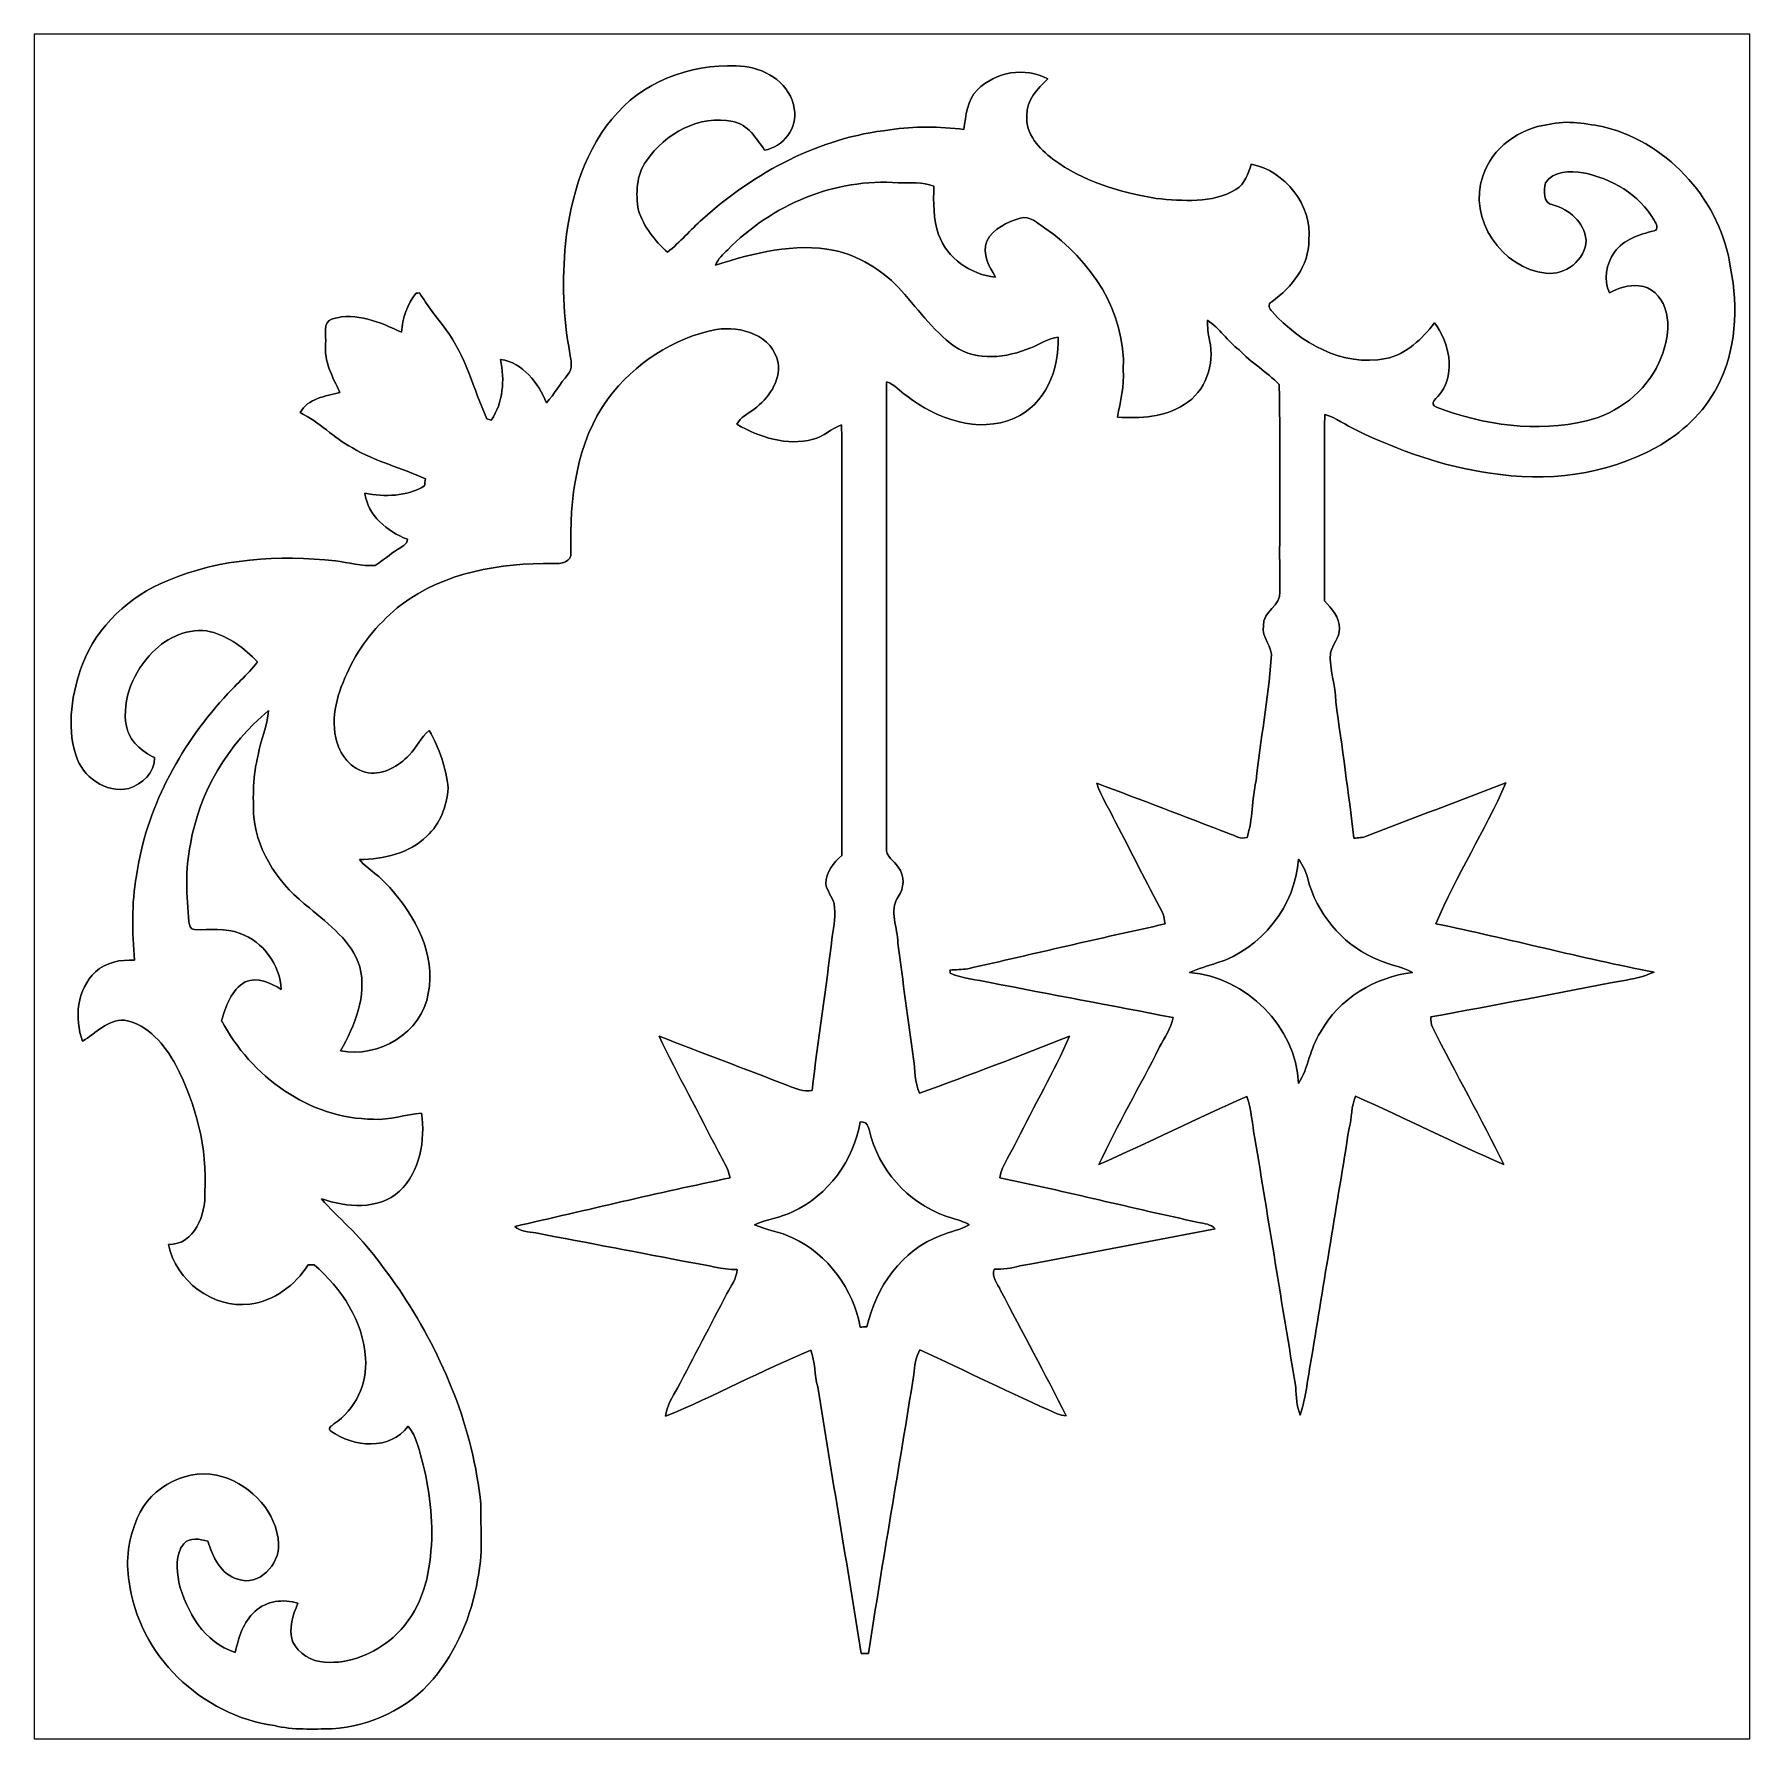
# Model space of a CAD drawing. Header units: centimetres. Extents: x -16.8 to 16.8, y -16.7 to 16.7.
import ezdxf

# ---------------------------------------------------------------- set-up
doc = ezdxf.new("R2010")
doc.units = ezdxf.units.CM
doc.header["$MEASUREMENT"] = 0
doc.layers.add('Layer 1', color=7, linetype='Continuous')

msp = doc.modelspace()

# ---------------------------------------------------------------- linework, layer by layer
at = {"layer": 'Layer 1', "color": 7}
for points, knots in [([(-16.77458, 16.66875), (-16.77458, 16.66875), (16.77458, 16.66875), (16.77458, 16.66875), (16.77458, 16.66875), (16.77458, 16.66875), (16.77458, -16.66875), (16.77458, -16.66875), (16.77458, -16.66875), (16.77458, -16.66875), (-16.77458, -16.66875), (-16.77458, -16.66875), (-16.77458, -16.66875), (-16.77458, -16.66875), (-16.77458, 16.66875), (-16.77458, 16.66875), (-16.77458, 16.66875), (-16.77458, 16.66875), (-16.77458, 16.66875), (-16.77458, 16.66875)], [0, 0, 0, 0, 0.16666667, 0.16666667, 0.16666667, 0.16666667, 0.33333333, 0.33333333, 0.33333333, 0.33333333, 0.5, 0.5, 0.5, 0.5, 0.66666667, 0.66666667, 0.66666667, 0.66666667, 1, 1, 1, 1]), ([(-5.36504, 15.13946), (-6.01028, 14.44837), (-6.28015, 13.49904), (-6.38563, 12.58006), (-6.38563, 12.58006), (-6.44948, 11.86356), (-6.44102, 11.13472), (-6.29849, 10.42705), (-6.29849, 10.42705), (-6.28368, 10.29053), (-6.23253, 10.12578), (-6.33977, 10.01324), (-6.33977, 10.01324), (-6.49288, 9.83756), (-6.60188, 9.62907), (-6.75993, 9.45762), (-6.75993, 9.45762), (-6.91656, 9.84532), (-7.21395, 10.24784), (-7.65563, 10.30852), (-7.65563, 10.30852), (-7.57202, 9.90671), (-7.60554, 9.46997), (-7.83625, 9.12036), (-7.83625, 9.12036), (-7.85813, 9.12671), (-7.90152, 9.14012), (-7.92304, 9.14647), (-7.92304, 9.14647), (-8.18515, 9.73173), (-8.3379, 10.37414), (-8.72561, 10.89625), (-8.72561, 10.89625), (-8.90446, 11.13014), (-9.08438, 11.36368), (-9.24348, 11.61168), (-9.24348, 11.61168), (-9.25936, 11.60992), (-9.29076, 11.60639), (-9.30628, 11.60462), (-9.30628, 11.60462), (-9.48584, 11.38731), (-9.57404, 11.11885), (-9.59379, 10.84016), (-9.59379, 10.84016), (-10.00725, 11.03736), (-10.47715, 11.23915), (-10.9414, 11.10403), (-10.9414, 11.10403), (-11.14848, 11.03806), (-11.05676, 10.77807), (-11.07758, 10.61649), (-11.07758, 10.61649), (-11.11179, 10.27183), (-10.94176, 9.96421), (-10.79888, 9.66505), (-10.79888, 9.66505), (-11.07511, 9.58638), (-11.424, 9.55075), (-11.57605, 9.26959), (-11.57605, 9.26959), (-11.20387, 9.0865), (-10.91671, 8.7757), (-10.55405, 8.57779), (-10.55405, 8.57779), (-10.10532, 8.31497), (-9.59414, 8.19221), (-9.12671, 7.97066), (-9.12671, 7.97066), (-9.13024, 7.9375), (-9.13694, 7.87118), (-9.14047, 7.83802), (-9.14047, 7.83802), (-9.49184, 7.62212), (-9.91905, 7.61859), (-10.3124, 7.69549), (-10.3124, 7.69549), (-10.24819, 7.25382), (-9.8739, 6.94549), (-9.47879, 6.79203), (-9.47879, 6.79203), (-9.47491, 6.68267), (-9.59803, 6.64598), (-9.67034, 6.58918), (-9.67034, 6.58918), (-9.82768, 6.50346), (-9.95151, 6.3694), (-10.10673, 6.28156), (-10.10673, 6.28156), (-10.3699, 6.25299), (-10.62743, 6.34153), (-10.88708, 6.37046), (-10.88708, 6.37046), (-11.99198, 6.48794), (-13.14591, 6.42126), (-14.17814, 5.98064), (-14.17814, 5.98064), (-14.90874, 5.67443), (-15.54656, 5.09905), (-15.83302, 4.3501), (-15.83302, 4.3501), (-16.03481, 3.7906), (-16.14805, 3.15595), (-15.96425, 2.57669), (-15.96425, 2.57669), (-15.83725, 2.14701), (-15.37899, 1.81222), (-14.92568, 1.91841), (-14.92568, 1.91841), (-14.66674, 1.99637), (-14.4145, 2.23344), (-14.42367, 2.52024), (-14.42367, 2.52024), (-14.67767, 2.64019), (-14.91368, 2.84798), (-14.97401, 3.13337), (-14.97401, 3.13337), (-15.07067, 3.66466), (-14.82937, 4.20793), (-14.46283, 4.58505), (-14.46283, 4.58505), (-14.17249, 4.87539), (-13.74599, 5.07612), (-13.33041, 4.98369), (-13.33041, 4.98369), (-12.96846, 4.89338), (-12.66225, 4.65737), (-12.40825, 4.39208), (-12.40825, 4.39208), (-12.60687, 4.13738), (-12.85628, 3.92818), (-13.06971, 3.68653), (-13.06971, 3.68653), (-13.93825, 2.71216), (-14.59759, 1.51271), (-14.77645, 0.20743), (-14.77645, 0.20743), (-14.87523, -0.33867), (-14.86006, -0.89359), (-14.81561, -1.44357), (-14.81561, -1.44357), (-15.08619, -1.42558), (-15.3737, -1.47884), (-15.5762, -1.67146), (-15.5762, -1.67146), (-15.94309, -2.00872), (-15.996, -2.57669), (-15.82879, -3.02613), (-15.82879, -3.02613), (-15.56985, -2.87161), (-15.34654, -2.59821), (-15.01352, -2.61655), (-15.01352, -2.61655), (-14.54115, -2.69558), (-14.22541, -3.10268), (-14.00634, -3.49603), (-14.00634, -3.49603), (-13.60911, -4.25626), (-13.38756, -5.11951), (-13.43766, -5.97994), (-13.43766, -5.97994), (-13.42249, -6.41809), (-13.63204, -7.00334), (-14.15274, -7.00546), (-14.15274, -7.00546), (-14.00493, -7.70961), (-13.28455, -8.26452), (-12.5603, -8.16786), (-12.5603, -8.16786), (-12.08476, -8.10754), (-11.67342, -7.79815), (-11.41765, -7.40198), (-11.41765, -7.40198), (-11.38837, -7.40128), (-11.33052, -7.39987), (-11.30124, -7.39916), (-11.30124, -7.39916), (-10.76995, -7.86236), (-10.33568, -8.5023), (-10.29829, -9.22373), (-10.29829, -9.22373), (-10.25243, -9.72361), (-10.49831, -10.23267), (-10.91459, -10.51172), (-10.91459, -10.51172), (-10.95622, -10.54276), (-11.05182, -10.60309), (-10.97351, -10.65213), (-10.97351, -10.65213), (-10.53783, -10.97104), (-9.81463, -11.03136), (-9.4615, -10.55652), (-9.4615, -10.55652), (-9.28546, -10.7696), (-9.24983, -11.05323), (-9.16869, -11.309), (-9.16869, -11.309), (-9.03041, -11.89567), (-8.95491, -12.50668), (-9.02864, -13.10816), (-9.02864, -13.10816), (-9.07733, -13.69766), (-9.30698, -14.29279), (-9.75889, -14.69002), (-9.75889, -14.69002), (-10.12719, -15.00117), (-10.60768, -15.21213), (-11.09663, -15.17121), (-11.09663, -15.17121), (-11.35415, -15.15745), (-11.6145, -15.00752), (-11.72351, -14.76904), (-11.72351, -14.76904), (-11.80324, -14.5161), (-11.72422, -14.25011), (-11.61768, -14.01798), (-11.61768, -14.01798), (-11.90308, -13.93014), (-12.23398, -13.97317), (-12.45941, -14.17814), (-12.45941, -14.17814), (-12.69259, -14.38099), (-12.77373, -14.69214), (-12.8464, -14.98), (-12.8464, -14.98), (-13.44295, -14.79479), (-13.80384, -14.18378), (-13.94848, -13.60699), (-13.94848, -13.60699), (-13.98305, -13.35969), (-14.02644, -13.06266), (-13.8497, -12.85769), (-13.8497, -12.85769), (-13.73364, -12.71729), (-13.53432, -12.76914), (-13.38192, -12.80301), (-13.38192, -12.80301), (-13.28349, -13.10887), (-13.13356, -13.45424), (-12.7949, -13.5509), (-12.7949, -13.5509), (-12.37756, -13.69377), (-11.97716, -13.26162), (-11.99586, -12.85875), (-11.99586, -12.85875), (-12.02902, -12.24527), (-12.5162, -11.72669), (-13.08594, -11.54395), (-13.08594, -11.54395), (-13.74528, -11.34145), (-14.4974, -11.72492), (-14.76022, -12.35357), (-14.76022, -12.35357), (-14.92321, -12.74127), (-15.00258, -13.18084), (-14.91721, -13.59747), (-14.91721, -13.59747), (-14.74682, -15.0308), (-13.49446, -16.22072), (-12.07911, -16.41299), (-12.07911, -16.41299), (-11.71011, -16.50436), (-11.3284, -16.47543), (-10.95199, -16.47754), (-10.95199, -16.47754), (-10.20057, -16.42816), (-9.46468, -16.0849), (-8.97643, -15.50529), (-8.97643, -15.50529), (-8.5157, -14.95284), (-8.2229, -14.2688), (-8.10542, -13.56148), (-8.10542, -13.56148), (-7.99359, -13.07571), (-8.04863, -12.57371), (-8.04192, -12.08052), (-8.04192, -12.08052), (-8.18868, -10.60521), (-8.77111, -9.19903), (-9.58074, -7.96607), (-9.58074, -7.96607), (-9.8993, -7.50252), (-10.23373, -7.04533), (-10.63484, -6.64916), (-10.63484, -6.64916), (-10.80982, -6.46818), (-10.99891, -6.30132), (-11.16013, -6.10799), (-11.16013, -6.10799), (-10.66483, -6.27733), (-10.05276, -6.33483), (-9.63189, -5.96194), (-9.63189, -5.96194), (-9.23043, -5.57706), (-9.12283, -4.96252), (-9.20327, -4.43265), (-9.20327, -4.43265), (-9.519, -4.45629), (-9.82204, -4.57764), (-10.14236, -4.55154), (-10.14236, -4.55154), (-11.40178, -4.54625), (-12.53702, -3.71158), (-13.11275, -2.6229), (-13.11275, -2.6229), (-13.03055, -2.33715), (-12.92084, -2.02212), (-12.64779, -1.86549), (-12.64779, -1.86549), (-12.40614, -1.76107), (-12.15178, -1.88383), (-11.94717, -2.01366), (-11.94717, -2.01366), (-11.96128, -1.53423), (-12.29889, -1.07915), (-12.75151, -0.91934), (-12.75151, -0.91934), (-13.03302, -0.79904), (-13.34311, -0.85654), (-13.63909, -0.84279), (-13.63909, -0.84279), (-13.72306, -0.84949), (-13.74316, -0.75248), (-13.74987, -0.68862), (-13.74987, -0.68862), (-13.79961, -0.18486), (-13.82818, 0.33091), (-13.72094, 0.82938), (-13.72094, 0.82938), (-13.54808, 1.84432), (-12.98787, 2.79118), (-12.19129, 3.44029), (-12.19129, 3.44029), (-12.21352, 3.13937), (-12.35216, 2.8642), (-12.39767, 2.56716), (-12.39767, 2.56716), (-12.50174, 2.17205), (-12.49998, 1.76107), (-12.48163, 1.35608), (-12.48163, 1.35608), (-12.40896, 0.63571), (-11.95705, 0.00847), (-11.39119, -0.41875), (-11.39119, -0.41875), (-11.01549, -0.75177), (-10.56005, -1.06468), (-10.408, -1.56951), (-10.408, -1.56951), (-10.26619, -2.14383), (-10.50678, -2.72309), (-10.78442, -3.21698), (-10.78442, -3.21698), (-10.04746, -3.36268), (-9.18916, -2.86173), (-9.06921, -2.09056), (-9.06921, -2.09056), (-8.91858, -1.32644), (-9.32603, -0.57468), (-9.82345, -0.02152), (-9.82345, -0.02152), (-9.99314, 0.19156), (-10.23479, 0.32597), (-10.41718, 0.52493), (-10.41718, 0.52493), (-9.94657, 0.53587), (-9.44351, 0.64311), (-9.09743, 0.98496), (-9.09743, 0.98496), (-8.83497, 1.22308), (-8.70479, 1.57515), (-8.68292, 1.92264), (-8.68292, 1.92264), (-8.71044, 2.32304), (-8.86354, 2.70192), (-9.04875, 3.054), (-9.04875, 3.054), (-9.21773, 2.92347), (-9.29464, 2.71498), (-9.44633, 2.56822), (-9.44633, 2.56822), (-9.65024, 2.3562), (-9.93669, 2.18052), (-10.2422, 2.22497), (-10.2422, 2.22497), (-10.57557, 2.27965), (-10.81899, 2.58939), (-10.8779, 2.90971), (-10.8779, 2.90971), (-10.98338, 3.40254), (-10.80488, 3.89467), (-10.58157, 4.32788), (-10.58157, 4.32788), (-10.35685, 4.79496), (-10.00019, 5.18336), (-9.60191, 5.50933), (-9.60191, 5.50933), (-8.75771, 6.14504), (-7.66445, 6.33448), (-6.6294, 6.31472), (-6.6294, 6.31472), (-6.48194, 6.3119), (-6.24699, 6.33871), (-6.28015, 6.54191), (-6.28015, 6.54191), (-6.30908, 7.57802), (-6.17396, 8.68327), (-5.55343, 9.54652), (-5.55343, 9.54652), (-5.03626, 10.2235), (-4.27778, 10.73785), (-3.43394, 10.89201), (-3.43394, 10.89201), (-2.95734, 10.97739), (-2.32763, 10.7756), (-2.22814, 10.24361), (-2.22814, 10.24361), (-2.17805, 9.87989), (-2.41829, 9.54299), (-2.69699, 9.33556), (-2.69699, 9.33556), (-2.81728, 9.24631), (-2.96263, 9.17998), (-3.03565, 9.04099), (-3.03565, 9.04099), (-2.58904, 8.78381), (-2.05669, 8.61236), (-1.54234, 8.74818), (-1.54234, 8.74818), (-1.33526, 8.79863), (-1.18286, 8.95914), (-0.9846, 9.03005), (-0.9846, 9.03005), (-0.97861, 6.223), (-0.98319, 3.41559), (-0.98249, 0.60819), (-0.98249, 0.60819), (-1.14053, 0.4639), (-1.29399, 0.28187), (-1.29681, 0.05644), (-1.29681, 0.05644), (-1.27388, -0.08608), (-1.17016, -0.1972), (-1.12959, -0.33338), (-1.12959, -0.33338), (-1.10102, -0.54857), (-1.12854, -0.76694), (-1.16981, -0.97896), (-1.16981, -0.97896), (-1.28623, -1.98579), (-1.45027, -2.98556), (-1.55998, -3.99344), (-1.55998, -3.99344), (-1.72614, -4.01179), (-1.8856, -3.9624), (-2.03412, -3.8929), (-2.03412, -3.8929), (-2.87408, -3.56976), (-3.71651, -3.25402), (-4.55542, -2.92806), (-4.55542, -2.92806), (-4.18606, -3.69041), (-3.7779, -4.43336), (-3.39549, -5.18936), (-3.39549, -5.18936), (-3.31505, -5.35728), (-3.19723, -5.51109), (-3.16689, -5.69912), (-3.16689, -5.69912), (-4.57518, -5.98981), (-5.97464, -6.32919), (-7.37694, -6.64916), (-7.37694, -6.64916), (-7.2704, -6.7624), (-7.10636, -6.7437), (-6.96666, -6.77651), (-6.96666, -6.77651), (-5.94254, -6.97195), (-4.91772, -7.16351), (-3.89467, -7.36353), (-3.89467, -7.36353), (-3.60363, -7.39458), (-3.32493, -7.50535), (-3.0286, -7.48947), (-3.0286, -7.48947), (-3.03671, -7.66798), (-3.15136, -7.8105), (-3.22968, -7.9629), (-3.22968, -7.9629), (-3.54824, -8.58238), (-3.87456, -9.19762), (-4.19806, -9.81463), (-4.19806, -9.81463), (-4.28837, -9.99031), (-4.41431, -10.15577), (-4.42913, -10.36038), (-4.42913, -10.36038), (-3.46639, -9.96703), (-2.54741, -9.46891), (-1.58785, -9.06815), (-1.58785, -9.06815), (-1.49895, -9.29922), (-1.51977, -9.55216), (-1.45239, -9.78888), (-1.45239, -9.78888), (-1.17722, -11.52807), (-0.8763, -13.26409), (-0.6036, -15.00399), (-0.6036, -15.00399), (-0.56727, -15.00434), (-0.49459, -15.00434), (-0.45861, -15.0047), (-0.45861, -15.0047), (-0.1845, -13.18119), (0.13794, -11.36509), (0.42721, -9.54405), (0.42721, -9.54405), (0.44027, -9.3786), (0.45967, -9.20891), (0.54716, -9.06427), (0.54716, -9.06427), (1.4418, -9.48126), (2.33292, -9.90635), (3.23039, -10.31663), (3.23039, -10.31663), (3.28648, -10.33498), (3.34574, -10.34239), (3.40431, -10.35297), (3.40431, -10.35297), (2.99226, -9.52853), (2.55058, -8.71855), (2.12513, -7.90081), (2.12513, -7.90081), (2.06869, -7.76958), (1.93675, -7.63764), (1.99813, -7.48559), (1.99813, -7.48559), (2.16711, -7.48947), (2.33539, -7.4676), (2.49837, -7.4228), (2.49837, -7.4228), (3.77331, -7.18009), (5.04896, -6.94231), (6.32248, -6.6929), (6.32248, -6.6929), (6.23252, -6.60612), (6.10905, -6.59095), (5.99264, -6.56978), (5.99264, -6.56978), (4.69477, -6.29179), (3.40748, -5.96547), (2.10749, -5.69842), (2.10749, -5.69842), (2.15194, -5.43137), (2.33327, -5.21617), (2.44228, -4.97381), (2.44228, -4.97381), (2.77742, -4.28837), (3.16794, -3.62726), (3.47239, -2.92911), (3.47239, -2.92911), (2.49661, -3.30764), (1.52224, -3.6957), (0.53552, -4.04107), (0.53552, -4.04107), (0.44732, -3.82729), (0.44767, -3.59445), (0.42157, -3.36832), (0.42157, -3.36832), (0.30656, -2.6162), (0.22225, -1.8602), (0.11148, -1.10772), (0.11148, -1.10772), (0.12241, -0.80716), (-0.07267, -0.47872), (0.121, -0.20355), (0.121, -0.20355), (0.24165, -0.03351), (0.25153, 0.2092), (0.12136, 0.37712), (0.12136, 0.37712), (0.04586, 0.50518), (-0.13018, 0.58596), (-0.10724, 0.75565), (-0.10724, 0.75565), (-0.10336, 3.79413), (-0.10901, 6.8326), (-0.10442, 9.87107), (-0.10442, 9.87107), (0.05256, 9.82063), (0.1591, 9.69045), (0.28822, 9.59626), (0.28822, 9.59626), (0.8696, 9.14823), (1.68204, 8.84943), (2.39395, 9.15987), (2.39395, 9.15987), (2.99473, 9.42305), (3.2833, 10.11767), (3.24661, 10.7442), (3.24661, 10.7442), (3.05259, 10.72268), (2.89278, 10.60379), (2.71427, 10.53712), (2.71427, 10.53712), (2.24472, 10.34203), (1.66017, 10.26019), (1.21849, 10.56746), (1.21849, 10.56746), (0.78599, 10.88425), (0.47872, 11.33404), (0.11889, 11.72527), (0.11889, 11.72527), (-0.22154, 12.06888), (-0.64594, 12.33911), (-1.12395, 12.43965), (-1.12395, 12.43965), (-1.90994, 12.60228), (-2.70369, 12.38709), (-3.45228, 12.15531), (-3.45228, 12.15531), (-3.40113, 12.27596), (-3.30835, 12.36909), (-3.21239, 12.45517), (-3.21239, 12.45517), (-2.35056, 13.335), (-1.11513, 13.85887), (0.12347, 13.76468), (0.12347, 13.76468), (0.35595, 13.75833), (0.59796, 13.78938), (0.81915, 13.69871), (0.81915, 13.69871), (0.80645, 13.38121), (0.80821, 13.05489), (0.91158, 12.7508), (0.91158, 12.7508), (1.07668, 12.2869), (1.54058, 11.96587), (2.02283, 11.9193), (2.02283, 11.9193), (1.89759, 12.13097), (1.76036, 12.37051), (1.85279, 12.6238), (1.85279, 12.6238), (1.98049, 12.87216), (2.25319, 12.99563), (2.5079, 13.07253), (2.5079, 13.07253), (2.69522, 13.13815), (2.84445, 12.96388), (2.99191, 12.87709), (2.99191, 12.87709), (3.88832, 12.25903), (4.57659, 11.22786), (4.52296, 10.10708), (4.52296, 10.10708), (4.5466, 9.79205), (4.46934, 9.48655), (4.40937, 9.18034), (4.40937, 9.18034), (4.85387, 9.15141), (5.33012, 9.18069), (5.71535, 9.42763), (5.71535, 9.42763), (6.13375, 9.67564), (6.31613, 10.21715), (6.2103, 10.67964), (6.2103, 10.67964), (6.18137, 10.80982), (6.16832, 10.94281), (6.16832, 11.07581), (6.16832, 11.07581), (6.40927, 10.92235), (6.56167, 10.66941), (6.78709, 10.49514), (6.78709, 10.49514), (7.02522, 10.24184), (7.33425, 10.06722), (7.57132, 9.81639), (7.57132, 9.81639), (7.6013, 8.46878), (7.57202, 7.11659), (7.58578, 5.76686), (7.58578, 5.76686), (7.62106, 5.48887), (7.239, 5.38339), (7.26299, 5.09976), (7.26299, 5.09976), (7.21854, 4.86375), (7.45737, 4.69406), (7.41892, 4.45911), (7.41892, 4.45911), (7.35295, 3.65725), (7.20619, 2.86561), (7.12011, 2.06657), (7.12011, 2.06657), (7.03545, 1.7018), (7.06226, 1.31692), (6.94337, 0.96026), (6.94337, 0.96026), (6.8266, 0.9144), (6.70278, 1.00048), (6.59095, 1.0354), (6.59095, 1.0354), (5.73052, 1.3656), (4.87045, 1.69757), (4.0065, 2.01895), (4.0065, 2.01895), (4.0894, 1.74801), (4.2545, 1.51377), (4.37197, 1.25765), (4.37197, 1.25765), (4.68489, 0.67239), (4.97593, 0.07585), (5.29061, -0.50835), (5.29061, -0.50835), (5.32589, -0.57785), (5.32871, -0.65723), (5.33964, -0.73307), (5.33964, -0.73307), (4.05236, -1.01388), (2.76966, -1.31657), (1.48449, -1.60726), (1.48449, -1.60726), (1.36772, -1.62772), (1.24848, -1.62807), (1.13065, -1.63336), (1.13065, -1.63336), (1.13277, -1.64959), (1.13665, -1.68134), (1.13877, -1.69721), (1.13877, -1.69721), (1.38465, -1.80411), (1.65488, -1.8221), (1.91417, -1.87784), (1.91417, -1.87784), (3.10797, -2.11138), (4.3053, -2.33045), (5.49769, -2.5654), (5.49769, -2.5654), (5.45536, -2.77566), (5.33082, -2.95204), (5.23416, -3.13902), (5.23416, -3.13902), (4.84434, -3.90807), (4.41607, -4.65949), (4.0446, -5.43631), (4.0446, -5.43631), (5.01967, -5.01438), (5.96653, -4.52579), (6.94267, -4.1081), (6.94267, -4.1081), (7.03721, -4.37162), (7.03933, -4.6542), (7.09648, -4.92584), (7.09648, -4.92584), (7.36671, -6.5472), (7.62494, -8.17104), (7.89799, -9.79205), (7.89799, -9.79205), (7.90399, -9.97867), (7.91245, -10.16847), (7.98407, -10.3438), (7.98407, -10.3438), (8.10119, -9.97761), (8.13153, -9.59414), (8.20632, -9.21949), (8.20632, -9.21949), (8.44762, -7.72054), (8.70056, -6.22335), (8.9408, -4.72405), (8.9408, -4.72405), (8.9983, -4.51979), (8.97678, -4.29966), (9.06533, -4.10386), (9.06533, -4.10386), (10.039, -4.53108), (10.99044, -5.01333), (11.96411, -5.44019), (11.96411, -5.44019), (11.52243, -4.53355), (11.02783, -3.6516), (10.56816, -2.75343), (10.56816, -2.75343), (10.53853, -2.68923), (10.54347, -2.61655), (10.53677, -2.54847), (10.53677, -2.54847), (11.78948, -2.32904), (13.0362, -2.0768), (14.28644, -1.84221), (14.28644, -1.84221), (14.49846, -1.81293), (14.70766, -1.76036), (14.9038, -1.67358), (14.9038, -1.67358), (13.47329, -1.40018), (12.06359, -1.02411), (10.63766, -0.72884), (10.63766, -0.72884), (11.03595, 0.21484), (11.59827, 1.08691), (12.00503, 2.02812), (12.00503, 2.02812), (11.10333, 1.67464), (10.19351, 1.34303), (9.29287, 0.98778), (9.29287, 0.98778), (9.21032, 0.95497), (9.12107, 0.95144), (9.03429, 0.94509), (9.03429, 0.94509), (8.92916, 1.83727), (8.80075, 2.72591), (8.68045, 3.61527), (8.68045, 3.61527), (8.67833, 3.93735), (8.54886, 4.24709), (8.57391, 4.56988), (8.57391, 4.56988), (8.61377, 4.73498), (8.75347, 4.86728), (8.75065, 5.04507), (8.75065, 5.04507), (8.75736, 5.26415), (8.60037, 5.43701), (8.45891, 5.58518), (8.45891, 5.58518), (8.46314, 6.80156), (8.45432, 8.01793), (8.46314, 9.23431), (8.46314, 9.23431), (8.6868, 9.16552), (8.87518, 9.02159), (9.08614, 8.92457), (9.08614, 8.92457), (9.91023, 8.52382), (10.78689, 8.21337), (11.69705, 8.08672), (11.69705, 8.08672), (12.79313, 7.89975), (13.96436, 8.0458), (14.94367, 8.58837), (14.94367, 8.58837), (15.43791, 8.86319), (15.87253, 9.26324), (16.13641, 9.76842), (16.13641, 9.76842), (16.51423, 10.47644), (16.55304, 11.32099), (16.40099, 12.0964), (16.40099, 12.0964), (16.21896, 13.38333), (15.21742, 14.51998), (13.95836, 14.84912), (13.95836, 14.84912), (13.59006, 14.92038), (13.20976, 14.9987), (12.83794, 14.90274), (12.83794, 14.90274), (12.26926, 14.83325), (11.73727, 14.44907), (11.55665, 13.89521), (11.55665, 13.89521), (11.26102, 13.0616), (11.92459, 12.09146), (12.78714, 11.99656), (12.78714, 11.99656), (13.16602, 11.94576), (13.56854, 12.25479), (13.57348, 12.64497), (13.57348, 12.64497), (13.54208, 12.99139), (13.24434, 13.24575), (12.92331, 13.33077), (12.92331, 13.33077), (12.72575, 13.36816), (12.74974, 13.61334), (12.78079, 13.76292), (12.78079, 13.76292), (12.93848, 14.00351), (13.26233, 13.99328), (13.51527, 13.95977), (13.51527, 13.95977), (14.07513, 13.85252), (14.6177, 13.53397), (14.90768, 13.03161), (14.90768, 13.03161), (14.94014, 12.97023), (15.01246, 12.85134), (14.9031, 12.82559), (14.9031, 12.82559), (14.61946, 12.7508), (14.30796, 12.65767), (14.12946, 12.40614), (14.12946, 12.40614), (13.97106, 12.18353), (13.90544, 11.86215), (14.03068, 11.61203), (14.03068, 11.61203), (14.20812, 11.70234), (14.40497, 11.77219), (14.60712, 11.75103), (14.60712, 11.75103), (14.84947, 11.73974), (15.03927, 11.5383), (15.11406, 11.31958), (15.11406, 11.31958), (15.24353, 10.96433), (15.14193, 10.57381), (14.99694, 10.24008), (14.99694, 10.24008), (14.7387, 9.66646), (14.19119, 9.25477), (13.58582, 9.10907), (13.58582, 9.10907), (12.61251, 8.87589), (11.57676, 9.02406), (10.64966, 9.37295), (10.64966, 9.37295), (10.4775, 9.43751), (10.67788, 9.57333), (10.73432, 9.65482), (10.73432, 9.65482), (11.02748, 10.06651), (10.8899, 10.64295), (10.61191, 11.02642), (10.61191, 11.02642), (10.36602, 10.70963), (10.06334, 10.41259), (9.65694, 10.32439), (9.65694, 10.32439), (8.81168, 10.16247), (7.98336, 10.63202), (7.43514, 11.2455), (7.43514, 11.2455), (7.37552, 11.29806), (7.34236, 11.39578), (7.43126, 11.43882), (7.43126, 11.43882), (7.81967, 11.71787), (8.15904, 12.14543), (8.15411, 12.64497), (8.15411, 12.64497), (8.21937, 13.32159), (7.68526, 14.00034), (7.02733, 14.1284), (7.02733, 14.1284), (6.9596, 13.94883), (6.90774, 13.73576), (6.72606, 13.63486), (6.72606, 13.63486), (6.25934, 13.34982), (5.68748, 13.41508), (5.16784, 13.4553), (5.16784, 13.4553), (4.45699, 13.583), (3.73486, 13.78867), (3.14819, 14.22576), (3.14819, 14.22576), (2.88078, 14.43073), (2.60562, 14.71859), (2.63631, 15.08301), (2.63631, 15.08301), (2.62114, 15.38323), (2.8508, 15.60477), (3.04941, 15.79633), (3.04941, 15.79633), (2.60703, 16.03551), (2.02142, 15.93921), (1.67146, 15.58219), (1.67146, 15.58219), (1.46791, 15.37723), (1.44357, 15.07878), (1.40758, 14.80855), (1.40758, 14.80855), (0.9271, 14.86041), (0.43815, 14.88122), (-0.04057, 14.79762), (-0.04057, 14.79762), (-1.4164, 14.65368), (-2.68711, 13.96894), (-3.70523, 13.05384), (-3.70523, 13.05384), (-3.94018, 12.84429), (-4.14479, 12.60228), (-4.39208, 12.40684), (-4.39208, 12.40684), (-4.64044, 12.6298), (-4.85528, 12.90391), (-4.959, 13.22458), (-4.959, 13.22458), (-5.01333, 13.55407), (-5.00415, 13.91532), (-4.80166, 14.19648), (-4.80166, 14.19648), (-4.44324, 14.73094), (-3.76061, 15.09924), (-3.11185, 14.96377), (-3.11185, 14.96377), (-2.81446, 14.90274), (-2.65289, 14.63146), (-2.49167, 14.40356), (-2.49167, 14.40356), (-2.13148, 14.45895), (-1.83339, 14.84312), (-1.91276, 15.21178), (-1.91276, 15.21178), (-1.97838, 15.68379), (-2.43099, 15.98542), (-2.87726, 16.03728), (-2.87726, 16.03728), (-3.78072, 16.12371), (-4.74698, 15.82244), (-5.36504, 15.13946)], [0, 0, 0, 0, 0.00392157, 0.00392157, 0.00392157, 0.00392157, 0.00784314, 0.00784314, 0.00784314, 0.00784314, 0.01176471, 0.01176471, 0.01176471, 0.01176471, 0.01568627, 0.01568627, 0.01568627, 0.01568627, 0.01960784, 0.01960784, 0.01960784, 0.01960784, 0.02352941, 0.02352941, 0.02352941, 0.02352941, 0.02745098, 0.02745098, 0.02745098, 0.02745098, 0.03137255, 0.03137255, 0.03137255, 0.03137255, 0.03529412, 0.03529412, 0.03529412, 0.03529412, 0.03921569, 0.03921569, 0.03921569, 0.03921569, 0.04313725, 0.04313725, 0.04313725, 0.04313725, 0.04705882, 0.04705882, 0.04705882, 0.04705882, 0.05098039, 0.05098039, 0.05098039, 0.05098039, 0.05490196, 0.05490196, 0.05490196, 0.05490196, 0.05882353, 0.05882353, 0.05882353, 0.05882353, 0.0627451, 0.0627451, 0.0627451, 0.0627451, 0.06666667, 0.06666667, 0.06666667, 0.06666667, 0.07058824, 0.07058824, 0.07058824, 0.07058824, 0.0745098, 0.0745098, 0.0745098, 0.0745098, 0.07843137, 0.07843137, 0.07843137, 0.07843137, 0.08235294, 0.08235294, 0.08235294, 0.08235294, 0.08627451, 0.08627451, 0.08627451, 0.08627451, 0.09019608, 0.09019608, 0.09019608, 0.09019608, 0.09411765, 0.09411765, 0.09411765, 0.09411765, 0.09803922, 0.09803922, 0.09803922, 0.09803922, 0.10196078, 0.10196078, 0.10196078, 0.10196078, 0.10588235, 0.10588235, 0.10588235, 0.10588235, 0.10980392, 0.10980392, 0.10980392, 0.10980392, 0.11372549, 0.11372549, 0.11372549, 0.11372549, 0.11764706, 0.11764706, 0.11764706, 0.11764706, 0.12156863, 0.12156863, 0.12156863, 0.12156863, 0.1254902, 0.1254902, 0.1254902, 0.1254902, 0.12941176, 0.12941176, 0.12941176, 0.12941176, 0.13333333, 0.13333333, 0.13333333, 0.13333333, 0.1372549, 0.1372549, 0.1372549, 0.1372549, 0.14117647, 0.14117647, 0.14117647, 0.14117647, 0.14509804, 0.14509804, 0.14509804, 0.14509804, 0.14901961, 0.14901961, 0.14901961, 0.14901961, 0.15294118, 0.15294118, 0.15294118, 0.15294118, 0.15686275, 0.15686275, 0.15686275, 0.15686275, 0.16078431, 0.16078431, 0.16078431, 0.16078431, 0.16470588, 0.16470588, 0.16470588, 0.16470588, 0.16862745, 0.16862745, 0.16862745, 0.16862745, 0.17254902, 0.17254902, 0.17254902, 0.17254902, 0.17647059, 0.17647059, 0.17647059, 0.17647059, 0.18039216, 0.18039216, 0.18039216, 0.18039216, 0.18431373, 0.18431373, 0.18431373, 0.18431373, 0.18823529, 0.18823529, 0.18823529, 0.18823529, 0.19215686, 0.19215686, 0.19215686, 0.19215686, 0.19607843, 0.19607843, 0.19607843, 0.19607843, 0.2, 0.2, 0.2, 0.2, 0.20392157, 0.20392157, 0.20392157, 0.20392157, 0.20784314, 0.20784314, 0.20784314, 0.20784314, 0.21176471, 0.21176471, 0.21176471, 0.21176471, 0.21568627, 0.21568627, 0.21568627, 0.21568627, 0.21960784, 0.21960784, 0.21960784, 0.21960784, 0.22352941, 0.22352941, 0.22352941, 0.22352941, 0.22745098, 0.22745098, 0.22745098, 0.22745098, 0.23137255, 0.23137255, 0.23137255, 0.23137255, 0.23529412, 0.23529412, 0.23529412, 0.23529412, 0.23921569, 0.23921569, 0.23921569, 0.23921569, 0.24313725, 0.24313725, 0.24313725, 0.24313725, 0.24705882, 0.24705882, 0.24705882, 0.24705882, 0.25098039, 0.25098039, 0.25098039, 0.25098039, 0.25490196, 0.25490196, 0.25490196, 0.25490196, 0.25882353, 0.25882353, 0.25882353, 0.25882353, 0.2627451, 0.2627451, 0.2627451, 0.2627451, 0.26666667, 0.26666667, 0.26666667, 0.26666667, 0.27058824, 0.27058824, 0.27058824, 0.27058824, 0.2745098, 0.2745098, 0.2745098, 0.2745098, 0.27843137, 0.27843137, 0.27843137, 0.27843137, 0.28235294, 0.28235294, 0.28235294, 0.28235294, 0.28627451, 0.28627451, 0.28627451, 0.28627451, 0.29019608, 0.29019608, 0.29019608, 0.29019608, 0.29411765, 0.29411765, 0.29411765, 0.29411765, 0.29803922, 0.29803922, 0.29803922, 0.29803922, 0.30196078, 0.30196078, 0.30196078, 0.30196078, 0.30588235, 0.30588235, 0.30588235, 0.30588235, 0.30980392, 0.30980392, 0.30980392, 0.30980392, 0.31372549, 0.31372549, 0.31372549, 0.31372549, 0.31764706, 0.31764706, 0.31764706, 0.31764706, 0.32156863, 0.32156863, 0.32156863, 0.32156863, 0.3254902, 0.3254902, 0.3254902, 0.3254902, 0.32941176, 0.32941176, 0.32941176, 0.32941176, 0.33333333, 0.33333333, 0.33333333, 0.33333333, 0.3372549, 0.3372549, 0.3372549, 0.3372549, 0.34117647, 0.34117647, 0.34117647, 0.34117647, 0.34509804, 0.34509804, 0.34509804, 0.34509804, 0.34901961, 0.34901961, 0.34901961, 0.34901961, 0.35294118, 0.35294118, 0.35294118, 0.35294118, 0.35686275, 0.35686275, 0.35686275, 0.35686275, 0.36078431, 0.36078431, 0.36078431, 0.36078431, 0.36470588, 0.36470588, 0.36470588, 0.36470588, 0.36862745, 0.36862745, 0.36862745, 0.36862745, 0.37254902, 0.37254902, 0.37254902, 0.37254902, 0.37647059, 0.37647059, 0.37647059, 0.37647059, 0.38039216, 0.38039216, 0.38039216, 0.38039216, 0.38431373, 0.38431373, 0.38431373, 0.38431373, 0.38823529, 0.38823529, 0.38823529, 0.38823529, 0.39215686, 0.39215686, 0.39215686, 0.39215686, 0.39607843, 0.39607843, 0.39607843, 0.39607843, 0.4, 0.4, 0.4, 0.4, 0.40392157, 0.40392157, 0.40392157, 0.40392157, 0.40784314, 0.40784314, 0.40784314, 0.40784314, 0.41176471, 0.41176471, 0.41176471, 0.41176471, 0.41568627, 0.41568627, 0.41568627, 0.41568627, 0.41960784, 0.41960784, 0.41960784, 0.41960784, 0.42352941, 0.42352941, 0.42352941, 0.42352941, 0.42745098, 0.42745098, 0.42745098, 0.42745098, 0.43137255, 0.43137255, 0.43137255, 0.43137255, 0.43529412, 0.43529412, 0.43529412, 0.43529412, 0.43921569, 0.43921569, 0.43921569, 0.43921569, 0.44313725, 0.44313725, 0.44313725, 0.44313725, 0.44705882, 0.44705882, 0.44705882, 0.44705882, 0.45098039, 0.45098039, 0.45098039, 0.45098039, 0.45490196, 0.45490196, 0.45490196, 0.45490196, 0.45882353, 0.45882353, 0.45882353, 0.45882353, 0.4627451, 0.4627451, 0.4627451, 0.4627451, 0.46666667, 0.46666667, 0.46666667, 0.46666667, 0.47058824, 0.47058824, 0.47058824, 0.47058824, 0.4745098, 0.4745098, 0.4745098, 0.4745098, 0.47843137, 0.47843137, 0.47843137, 0.47843137, 0.48235294, 0.48235294, 0.48235294, 0.48235294, 0.48627451, 0.48627451, 0.48627451, 0.48627451, 0.49019608, 0.49019608, 0.49019608, 0.49019608, 0.49411765, 0.49411765, 0.49411765, 0.49411765, 0.49803922, 0.49803922, 0.49803922, 0.49803922, 0.50196078, 0.50196078, 0.50196078, 0.50196078, 0.50588235, 0.50588235, 0.50588235, 0.50588235, 0.50980392, 0.50980392, 0.50980392, 0.50980392, 0.51372549, 0.51372549, 0.51372549, 0.51372549, 0.51764706, 0.51764706, 0.51764706, 0.51764706, 0.52156863, 0.52156863, 0.52156863, 0.52156863, 0.5254902, 0.5254902, 0.5254902, 0.5254902, 0.52941176, 0.52941176, 0.52941176, 0.52941176, 0.53333333, 0.53333333, 0.53333333, 0.53333333, 0.5372549, 0.5372549, 0.5372549, 0.5372549, 0.54117647, 0.54117647, 0.54117647, 0.54117647, 0.54509804, 0.54509804, 0.54509804, 0.54509804, 0.54901961, 0.54901961, 0.54901961, 0.54901961, 0.55294118, 0.55294118, 0.55294118, 0.55294118, 0.55686275, 0.55686275, 0.55686275, 0.55686275, 0.56078431, 0.56078431, 0.56078431, 0.56078431, 0.56470588, 0.56470588, 0.56470588, 0.56470588, 0.56862745, 0.56862745, 0.56862745, 0.56862745, 0.57254902, 0.57254902, 0.57254902, 0.57254902, 0.57647059, 0.57647059, 0.57647059, 0.57647059, 0.58039216, 0.58039216, 0.58039216, 0.58039216, 0.58431373, 0.58431373, 0.58431373, 0.58431373, 0.58823529, 0.58823529, 0.58823529, 0.58823529, 0.59215686, 0.59215686, 0.59215686, 0.59215686, 0.59607843, 0.59607843, 0.59607843, 0.59607843, 0.6, 0.6, 0.6, 0.6, 0.60392157, 0.60392157, 0.60392157, 0.60392157, 0.60784314, 0.60784314, 0.60784314, 0.60784314, 0.61176471, 0.61176471, 0.61176471, 0.61176471, 0.61568627, 0.61568627, 0.61568627, 0.61568627, 0.61960784, 0.61960784, 0.61960784, 0.61960784, 0.62352941, 0.62352941, 0.62352941, 0.62352941, 0.62745098, 0.62745098, 0.62745098, 0.62745098, 0.63137255, 0.63137255, 0.63137255, 0.63137255, 0.63529412, 0.63529412, 0.63529412, 0.63529412, 0.63921569, 0.63921569, 0.63921569, 0.63921569, 0.64313725, 0.64313725, 0.64313725, 0.64313725, 0.64705882, 0.64705882, 0.64705882, 0.64705882, 0.65098039, 0.65098039, 0.65098039, 0.65098039, 0.65490196, 0.65490196, 0.65490196, 0.65490196, 0.65882353, 0.65882353, 0.65882353, 0.65882353, 0.6627451, 0.6627451, 0.6627451, 0.6627451, 0.66666667, 0.66666667, 0.66666667, 0.66666667, 0.67058824, 0.67058824, 0.67058824, 0.67058824, 0.6745098, 0.6745098, 0.6745098, 0.6745098, 0.67843137, 0.67843137, 0.67843137, 0.67843137, 0.68235294, 0.68235294, 0.68235294, 0.68235294, 0.68627451, 0.68627451, 0.68627451, 0.68627451, 0.69019608, 0.69019608, 0.69019608, 0.69019608, 0.69411765, 0.69411765, 0.69411765, 0.69411765, 0.69803922, 0.69803922, 0.69803922, 0.69803922, 0.70196078, 0.70196078, 0.70196078, 0.70196078, 0.70588235, 0.70588235, 0.70588235, 0.70588235, 0.70980392, 0.70980392, 0.70980392, 0.70980392, 0.71372549, 0.71372549, 0.71372549, 0.71372549, 0.71764706, 0.71764706, 0.71764706, 0.71764706, 0.72156863, 0.72156863, 0.72156863, 0.72156863, 0.7254902, 0.7254902, 0.7254902, 0.7254902, 0.72941176, 0.72941176, 0.72941176, 0.72941176, 0.73333333, 0.73333333, 0.73333333, 0.73333333, 0.7372549, 0.7372549, 0.7372549, 0.7372549, 0.74117647, 0.74117647, 0.74117647, 0.74117647, 0.74509804, 0.74509804, 0.74509804, 0.74509804, 0.74901961, 0.74901961, 0.74901961, 0.74901961, 0.75294118, 0.75294118, 0.75294118, 0.75294118, 0.75686275, 0.75686275, 0.75686275, 0.75686275, 0.76078431, 0.76078431, 0.76078431, 0.76078431, 0.76470588, 0.76470588, 0.76470588, 0.76470588, 0.76862745, 0.76862745, 0.76862745, 0.76862745, 0.77254902, 0.77254902, 0.77254902, 0.77254902, 0.77647059, 0.77647059, 0.77647059, 0.77647059, 0.78039216, 0.78039216, 0.78039216, 0.78039216, 0.78431373, 0.78431373, 0.78431373, 0.78431373, 0.78823529, 0.78823529, 0.78823529, 0.78823529, 0.79215686, 0.79215686, 0.79215686, 0.79215686, 0.79607843, 0.79607843, 0.79607843, 0.79607843, 0.8, 0.8, 0.8, 0.8, 0.80392157, 0.80392157, 0.80392157, 0.80392157, 0.80784314, 0.80784314, 0.80784314, 0.80784314, 0.81176471, 0.81176471, 0.81176471, 0.81176471, 0.81568627, 0.81568627, 0.81568627, 0.81568627, 0.81960784, 0.81960784, 0.81960784, 0.81960784, 0.82352941, 0.82352941, 0.82352941, 0.82352941, 0.82745098, 0.82745098, 0.82745098, 0.82745098, 0.83137255, 0.83137255, 0.83137255, 0.83137255, 0.83529412, 0.83529412, 0.83529412, 0.83529412, 0.83921569, 0.83921569, 0.83921569, 0.83921569, 0.84313725, 0.84313725, 0.84313725, 0.84313725, 0.84705882, 0.84705882, 0.84705882, 0.84705882, 0.85098039, 0.85098039, 0.85098039, 0.85098039, 0.85490196, 0.85490196, 0.85490196, 0.85490196, 0.85882353, 0.85882353, 0.85882353, 0.85882353, 0.8627451, 0.8627451, 0.8627451, 0.8627451, 0.86666667, 0.86666667, 0.86666667, 0.86666667, 0.87058824, 0.87058824, 0.87058824, 0.87058824, 0.8745098, 0.8745098, 0.8745098, 0.8745098, 0.87843137, 0.87843137, 0.87843137, 0.87843137, 0.88235294, 0.88235294, 0.88235294, 0.88235294, 0.88627451, 0.88627451, 0.88627451, 0.88627451, 0.89019608, 0.89019608, 0.89019608, 0.89019608, 0.89411765, 0.89411765, 0.89411765, 0.89411765, 0.89803922, 0.89803922, 0.89803922, 0.89803922, 0.90196078, 0.90196078, 0.90196078, 0.90196078, 0.90588235, 0.90588235, 0.90588235, 0.90588235, 0.90980392, 0.90980392, 0.90980392, 0.90980392, 0.91372549, 0.91372549, 0.91372549, 0.91372549, 0.91764706, 0.91764706, 0.91764706, 0.91764706, 0.92156863, 0.92156863, 0.92156863, 0.92156863, 0.9254902, 0.9254902, 0.9254902, 0.9254902, 0.92941176, 0.92941176, 0.92941176, 0.92941176, 0.93333333, 0.93333333, 0.93333333, 0.93333333, 0.9372549, 0.9372549, 0.9372549, 0.9372549, 0.94117647, 0.94117647, 0.94117647, 0.94117647, 0.94509804, 0.94509804, 0.94509804, 0.94509804, 0.94901961, 0.94901961, 0.94901961, 0.94901961, 0.95294118, 0.95294118, 0.95294118, 0.95294118, 0.95686275, 0.95686275, 0.95686275, 0.95686275, 0.96078431, 0.96078431, 0.96078431, 0.96078431, 0.96470588, 0.96470588, 0.96470588, 0.96470588, 0.96862745, 0.96862745, 0.96862745, 0.96862745, 0.97254902, 0.97254902, 0.97254902, 0.97254902, 0.97647059, 0.97647059, 0.97647059, 0.97647059, 0.98039216, 0.98039216, 0.98039216, 0.98039216, 0.98431373, 0.98431373, 0.98431373, 0.98431373, 0.98823529, 0.98823529, 0.98823529, 0.98823529, 0.99215686, 0.99215686, 0.99215686, 0.99215686, 1, 1, 1, 1]), ([(7.95126, 0.53269), (8.03522, 0.4191), (8.09872, 0.29175), (8.12976, 0.15311), (8.12976, 0.15311), (8.30686, -0.51576), (8.78205, -1.10631), (9.41387, -1.39524), (9.41387, -1.39524), (9.66047, -1.51412), (9.93599, -1.5561), (10.18011, -1.68134), (10.18011, -1.68134), (9.44421, -1.772), (8.73689, -2.19075), (8.37812, -2.85186), (8.37812, -2.85186), (8.17421, -3.16018), (8.1467, -3.54471), (7.94949, -3.85551), (7.94949, -3.85551), (7.90222, -2.73403), (6.92856, -1.77518), (5.81836, -1.68134), (5.81836, -1.68134), (5.99299, -1.60937), (6.17185, -1.54905), (6.35282, -1.49613), (6.35282, -1.49613), (7.22595, -1.22026), (7.88741, -0.37924), (7.95126, 0.53269)], [0, 0, 0, 0, 0.11111111, 0.11111111, 0.11111111, 0.11111111, 0.22222222, 0.22222222, 0.22222222, 0.22222222, 0.33333333, 0.33333333, 0.33333333, 0.33333333, 0.44444444, 0.44444444, 0.44444444, 0.44444444, 0.55555556, 0.55555556, 0.55555556, 0.55555556, 0.66666667, 0.66666667, 0.66666667, 0.66666667, 0.77777778, 0.77777778, 0.77777778, 0.77777778, 1, 1, 1, 1]), ([(-0.62265, -4.60587), (-0.44415, -4.58082), (-0.45332, -4.78896), (-0.40569, -4.90714), (-0.40569, -4.90714), (-0.18486, -5.65503), (0.42333, -6.27415), (1.17581, -6.48688), (1.17581, -6.48688), (1.29187, -6.51475), (1.403, -6.55814), (1.50812, -6.61529), (1.50812, -6.61529), (1.33703, -6.71971), (1.13736, -6.74934), (0.95462, -6.82484), (0.95462, -6.82484), (0.19509, -7.11165), (-0.31856, -7.8359), (-0.49071, -8.61095), (-0.49071, -8.61095), (-0.53411, -8.61377), (-0.5775, -8.61695), (-0.62054, -8.62048), (-0.62054, -8.62048), (-0.76024, -7.87541), (-1.24954, -7.19067), (-1.94628, -6.87458), (-1.94628, -6.87458), (-2.18017, -6.74723), (-2.4511, -6.72571), (-2.69099, -6.61564), (-2.69099, -6.61564), (-2.44828, -6.51122), (-2.17946, -6.48229), (-1.94345, -6.36058), (-1.94345, -6.36058), (-1.24531, -6.04379), (-0.75001, -5.35552), (-0.62265, -4.60587)], [0, 0, 0, 0, 0.09090909, 0.09090909, 0.09090909, 0.09090909, 0.18181818, 0.18181818, 0.18181818, 0.18181818, 0.27272727, 0.27272727, 0.27272727, 0.27272727, 0.36363636, 0.36363636, 0.36363636, 0.36363636, 0.45454545, 0.45454545, 0.45454545, 0.45454545, 0.54545455, 0.54545455, 0.54545455, 0.54545455, 0.63636364, 0.63636364, 0.63636364, 0.63636364, 0.72727273, 0.72727273, 0.72727273, 0.72727273, 0.81818182, 0.81818182, 0.81818182, 0.81818182, 1, 1, 1, 1])]:
    msp.add_open_spline(points, degree=3, knots=knots, dxfattribs=at)
at = {"layer": 'Layer 1', "color": 253}
for points, knots in [([(-5.36504, 15.13946), (-4.74698, 15.82244), (-3.78072, 16.12371), (-2.87726, 16.03728), (-2.87726, 16.03728), (-2.43099, 15.98542), (-1.97838, 15.68379), (-1.91276, 15.21178), (-1.91276, 15.21178), (-1.83339, 14.84312), (-2.13148, 14.45895), (-2.49167, 14.40356), (-2.49167, 14.40356), (-2.65289, 14.63146), (-2.81446, 14.90274), (-3.11185, 14.96377), (-3.11185, 14.96377), (-3.76061, 15.09924), (-4.44324, 14.73094), (-4.80166, 14.19648), (-4.80166, 14.19648), (-5.00415, 13.91532), (-5.01333, 13.55407), (-4.959, 13.22458), (-4.959, 13.22458), (-4.85528, 12.90391), (-4.64044, 12.6298), (-4.39208, 12.40684), (-4.39208, 12.40684), (-4.14479, 12.60228), (-3.94018, 12.84429), (-3.70523, 13.05384), (-3.70523, 13.05384), (-2.68711, 13.96894), (-1.4164, 14.65368), (-0.04057, 14.79762), (-0.04057, 14.79762), (0.43815, 14.88122), (0.9271, 14.86041), (1.40758, 14.80855), (1.40758, 14.80855), (1.44357, 15.07878), (1.46791, 15.37723), (1.67146, 15.58219), (1.67146, 15.58219), (2.02142, 15.93921), (2.60703, 16.03551), (3.04941, 15.79633), (3.04941, 15.79633), (2.8508, 15.60477), (2.62114, 15.38323), (2.63631, 15.08301), (2.63631, 15.08301), (2.60562, 14.71859), (2.88078, 14.43073), (3.14819, 14.22576), (3.14819, 14.22576), (3.73486, 13.78867), (4.45699, 13.583), (5.16784, 13.4553), (5.16784, 13.4553), (5.68748, 13.41508), (6.25934, 13.34982), (6.72606, 13.63486), (6.72606, 13.63486), (6.90774, 13.73576), (6.9596, 13.94883), (7.02733, 14.1284), (7.02733, 14.1284), (7.68526, 14.00034), (8.21937, 13.32159), (8.15411, 12.64497), (8.15411, 12.64497), (8.15904, 12.14543), (7.81967, 11.71787), (7.43126, 11.43882), (7.43126, 11.43882), (7.34236, 11.39578), (7.37552, 11.29806), (7.43514, 11.2455), (7.43514, 11.2455), (7.98336, 10.63202), (8.81168, 10.16247), (9.65694, 10.32439), (9.65694, 10.32439), (10.06334, 10.41259), (10.36602, 10.70963), (10.61191, 11.02642), (10.61191, 11.02642), (10.8899, 10.64295), (11.02748, 10.06651), (10.73432, 9.65482), (10.73432, 9.65482), (10.67788, 9.57333), (10.4775, 9.43751), (10.64966, 9.37295), (10.64966, 9.37295), (11.57676, 9.02406), (12.61251, 8.87589), (13.58582, 9.10907), (13.58582, 9.10907), (14.19119, 9.25477), (14.7387, 9.66646), (14.99694, 10.24008), (14.99694, 10.24008), (15.14193, 10.57381), (15.24353, 10.96433), (15.11406, 11.31958), (15.11406, 11.31958), (15.03927, 11.5383), (14.84947, 11.73974), (14.60712, 11.75103), (14.60712, 11.75103), (14.40497, 11.77219), (14.20812, 11.70234), (14.03068, 11.61203), (14.03068, 11.61203), (13.90544, 11.86215), (13.97106, 12.18353), (14.12946, 12.40614), (14.12946, 12.40614), (14.30796, 12.65767), (14.61946, 12.7508), (14.9031, 12.82559), (14.9031, 12.82559), (15.01246, 12.85134), (14.94014, 12.97023), (14.90768, 13.03161), (14.90768, 13.03161), (14.6177, 13.53397), (14.07513, 13.85252), (13.51527, 13.95977), (13.51527, 13.95977), (13.26233, 13.99328), (12.93848, 14.00351), (12.78079, 13.76292), (12.78079, 13.76292), (12.74974, 13.61334), (12.72575, 13.36816), (12.92331, 13.33077), (12.92331, 13.33077), (13.24434, 13.24575), (13.54208, 12.99139), (13.57348, 12.64497), (13.57348, 12.64497), (13.56854, 12.25479), (13.16602, 11.94576), (12.78714, 11.99656), (12.78714, 11.99656), (11.92459, 12.09146), (11.26102, 13.0616), (11.55665, 13.89521), (11.55665, 13.89521), (11.73727, 14.44907), (12.26926, 14.83325), (12.83794, 14.90274), (12.83794, 14.90274), (13.20976, 14.9987), (13.59006, 14.92038), (13.95836, 14.84912), (13.95836, 14.84912), (15.21742, 14.51998), (16.21896, 13.38333), (16.40099, 12.0964), (16.40099, 12.0964), (16.55304, 11.32099), (16.51423, 10.47644), (16.13641, 9.76842), (16.13641, 9.76842), (15.87253, 9.26324), (15.43791, 8.86319), (14.94367, 8.58837), (14.94367, 8.58837), (13.96436, 8.0458), (12.79313, 7.89975), (11.69705, 8.08672), (11.69705, 8.08672), (10.78689, 8.21337), (9.91023, 8.52382), (9.08614, 8.92457), (9.08614, 8.92457), (8.87518, 9.02159), (8.6868, 9.16552), (8.46314, 9.23431), (8.46314, 9.23431), (8.45432, 8.01793), (8.46314, 6.80156), (8.45891, 5.58518), (8.45891, 5.58518), (8.60037, 5.43701), (8.75736, 5.26415), (8.75065, 5.04507), (8.75065, 5.04507), (8.75347, 4.86728), (8.61377, 4.73498), (8.57391, 4.56988), (8.57391, 4.56988), (8.54886, 4.24709), (8.67833, 3.93735), (8.68045, 3.61527), (8.68045, 3.61527), (8.80075, 2.72591), (8.92916, 1.83727), (9.03429, 0.94509), (9.03429, 0.94509), (9.12107, 0.95144), (9.21032, 0.95497), (9.29287, 0.98778), (9.29287, 0.98778), (10.19351, 1.34303), (11.10333, 1.67464), (12.00503, 2.02812), (12.00503, 2.02812), (11.59827, 1.08691), (11.03595, 0.21484), (10.63766, -0.72884), (10.63766, -0.72884), (12.06359, -1.02411), (13.47329, -1.40018), (14.9038, -1.67358), (14.9038, -1.67358), (14.70766, -1.76036), (14.49846, -1.81293), (14.28644, -1.84221), (14.28644, -1.84221), (13.0362, -2.0768), (11.78948, -2.32904), (10.53677, -2.54847), (10.53677, -2.54847), (10.54347, -2.61655), (10.53853, -2.68923), (10.56816, -2.75343), (10.56816, -2.75343), (11.02783, -3.6516), (11.52243, -4.53355), (11.96411, -5.44019), (11.96411, -5.44019), (10.99044, -5.01333), (10.039, -4.53108), (9.06533, -4.10386), (9.06533, -4.10386), (8.97678, -4.29966), (8.9983, -4.51979), (8.9408, -4.72405), (8.9408, -4.72405), (8.70056, -6.22335), (8.44762, -7.72054), (8.20632, -9.21949), (8.20632, -9.21949), (8.13153, -9.59414), (8.10119, -9.97761), (7.98407, -10.3438), (7.98407, -10.3438), (7.91245, -10.16847), (7.90399, -9.97867), (7.89799, -9.79205), (7.89799, -9.79205), (7.62494, -8.17104), (7.36671, -6.5472), (7.09648, -4.92584), (7.09648, -4.92584), (7.03933, -4.6542), (7.03721, -4.37162), (6.94267, -4.1081), (6.94267, -4.1081), (5.96653, -4.52579), (5.01967, -5.01438), (4.0446, -5.43631), (4.0446, -5.43631), (4.41607, -4.65949), (4.84434, -3.90807), (5.23416, -3.13902), (5.23416, -3.13902), (5.33082, -2.95204), (5.45536, -2.77566), (5.49769, -2.5654), (5.49769, -2.5654), (4.3053, -2.33045), (3.10797, -2.11138), (1.91417, -1.87784), (1.91417, -1.87784), (1.65488, -1.8221), (1.38465, -1.80411), (1.13877, -1.69721), (1.13877, -1.69721), (1.13665, -1.68134), (1.13277, -1.64959), (1.13065, -1.63336), (1.13065, -1.63336), (1.24848, -1.62807), (1.36772, -1.62772), (1.48449, -1.60726), (1.48449, -1.60726), (2.76966, -1.31657), (4.05236, -1.01388), (5.33964, -0.73307), (5.33964, -0.73307), (5.32871, -0.65723), (5.32589, -0.57785), (5.29061, -0.50835), (5.29061, -0.50835), (4.97593, 0.07585), (4.68489, 0.67239), (4.37197, 1.25765), (4.37197, 1.25765), (4.2545, 1.51377), (4.0894, 1.74801), (4.0065, 2.01895), (4.0065, 2.01895), (4.87045, 1.69757), (5.73052, 1.3656), (6.59095, 1.0354), (6.59095, 1.0354), (6.70278, 1.00048), (6.8266, 0.9144), (6.94337, 0.96026), (6.94337, 0.96026), (7.06226, 1.31692), (7.03545, 1.7018), (7.12011, 2.06657), (7.12011, 2.06657), (7.20619, 2.86561), (7.35295, 3.65725), (7.41892, 4.45911), (7.41892, 4.45911), (7.45737, 4.69406), (7.21854, 4.86375), (7.26299, 5.09976), (7.26299, 5.09976), (7.239, 5.38339), (7.62106, 5.48887), (7.58578, 5.76686), (7.58578, 5.76686), (7.57202, 7.11659), (7.6013, 8.46878), (7.57132, 9.81639), (7.57132, 9.81639), (7.33425, 10.06722), (7.02522, 10.24184), (6.78709, 10.49514), (6.78709, 10.49514), (6.56167, 10.66941), (6.40927, 10.92235), (6.16832, 11.07581), (6.16832, 11.07581), (6.16832, 10.94281), (6.18137, 10.80982), (6.2103, 10.67964), (6.2103, 10.67964), (6.31613, 10.21715), (6.13375, 9.67564), (5.71535, 9.42763), (5.71535, 9.42763), (5.33012, 9.18069), (4.85387, 9.15141), (4.40937, 9.18034), (4.40937, 9.18034), (4.46934, 9.48655), (4.5466, 9.79205), (4.52296, 10.10708), (4.52296, 10.10708), (4.57659, 11.22786), (3.88832, 12.25903), (2.99191, 12.87709), (2.99191, 12.87709), (2.84445, 12.96388), (2.69522, 13.13815), (2.5079, 13.07253), (2.5079, 13.07253), (2.25319, 12.99563), (1.98049, 12.87216), (1.85279, 12.6238), (1.85279, 12.6238), (1.76036, 12.37051), (1.89759, 12.13097), (2.02283, 11.9193), (2.02283, 11.9193), (1.54058, 11.96587), (1.07668, 12.2869), (0.91158, 12.7508), (0.91158, 12.7508), (0.80821, 13.05489), (0.80645, 13.38121), (0.81915, 13.69871), (0.81915, 13.69871), (0.59796, 13.78938), (0.35595, 13.75833), (0.12347, 13.76468), (0.12347, 13.76468), (-1.11513, 13.85887), (-2.35056, 13.335), (-3.21239, 12.45517), (-3.21239, 12.45517), (-3.30835, 12.36909), (-3.40113, 12.27596), (-3.45228, 12.15531), (-3.45228, 12.15531), (-2.70369, 12.38709), (-1.90994, 12.60228), (-1.12395, 12.43965), (-1.12395, 12.43965), (-0.64594, 12.33911), (-0.22154, 12.06888), (0.11889, 11.72527), (0.11889, 11.72527), (0.47872, 11.33404), (0.78599, 10.88425), (1.21849, 10.56746), (1.21849, 10.56746), (1.66017, 10.26019), (2.24472, 10.34203), (2.71427, 10.53712), (2.71427, 10.53712), (2.89278, 10.60379), (3.05259, 10.72268), (3.24661, 10.7442), (3.24661, 10.7442), (3.2833, 10.11767), (2.99473, 9.42305), (2.39395, 9.15987), (2.39395, 9.15987), (1.68204, 8.84943), (0.8696, 9.14823), (0.28822, 9.59626), (0.28822, 9.59626), (0.1591, 9.69045), (0.05256, 9.82063), (-0.10442, 9.87107), (-0.10442, 9.87107), (-0.10901, 6.8326), (-0.10336, 3.79413), (-0.10724, 0.75565), (-0.10724, 0.75565), (-0.13018, 0.58596), (0.04586, 0.50518), (0.12136, 0.37712), (0.12136, 0.37712), (0.25153, 0.2092), (0.24165, -0.03351), (0.121, -0.20355), (0.121, -0.20355), (-0.07267, -0.47872), (0.12241, -0.80716), (0.11148, -1.10772), (0.11148, -1.10772), (0.22225, -1.8602), (0.30656, -2.6162), (0.42157, -3.36832), (0.42157, -3.36832), (0.44767, -3.59445), (0.44732, -3.82729), (0.53552, -4.04107), (0.53552, -4.04107), (1.52224, -3.6957), (2.49661, -3.30764), (3.47239, -2.92911), (3.47239, -2.92911), (3.16794, -3.62726), (2.77742, -4.28837), (2.44228, -4.97381), (2.44228, -4.97381), (2.33327, -5.21617), (2.15194, -5.43137), (2.10749, -5.69842), (2.10749, -5.69842), (3.40748, -5.96547), (4.69477, -6.29179), (5.99264, -6.56978), (5.99264, -6.56978), (6.10905, -6.59095), (6.23252, -6.60612), (6.32248, -6.6929), (6.32248, -6.6929), (5.04896, -6.94231), (3.77331, -7.18009), (2.49837, -7.4228), (2.49837, -7.4228), (2.33539, -7.4676), (2.16711, -7.48947), (1.99813, -7.48559), (1.99813, -7.48559), (1.93675, -7.63764), (2.06869, -7.76958), (2.12513, -7.90081), (2.12513, -7.90081), (2.55058, -8.71855), (2.99226, -9.52853), (3.40431, -10.35297), (3.40431, -10.35297), (3.34574, -10.34239), (3.28648, -10.33498), (3.23039, -10.31663), (3.23039, -10.31663), (2.33292, -9.90635), (1.4418, -9.48126), (0.54716, -9.06427), (0.54716, -9.06427), (0.45967, -9.20891), (0.44027, -9.3786), (0.42721, -9.54405), (0.42721, -9.54405), (0.13794, -11.36509), (-0.1845, -13.18119), (-0.45861, -15.0047), (-0.45861, -15.0047), (-0.49459, -15.00434), (-0.56727, -15.00434), (-0.6036, -15.00399), (-0.6036, -15.00399), (-0.8763, -13.26409), (-1.17722, -11.52807), (-1.45239, -9.78888), (-1.45239, -9.78888), (-1.51977, -9.55216), (-1.49895, -9.29922), (-1.58785, -9.06815), (-1.58785, -9.06815), (-2.54741, -9.46891), (-3.46639, -9.96703), (-4.42913, -10.36038), (-4.42913, -10.36038), (-4.41431, -10.15577), (-4.28837, -9.99031), (-4.19806, -9.81463), (-4.19806, -9.81463), (-3.87456, -9.19762), (-3.54824, -8.58238), (-3.22968, -7.9629), (-3.22968, -7.9629), (-3.15136, -7.8105), (-3.03671, -7.66798), (-3.0286, -7.48947), (-3.0286, -7.48947), (-3.32493, -7.50535), (-3.60363, -7.39458), (-3.89467, -7.36353), (-3.89467, -7.36353), (-4.91772, -7.16351), (-5.94254, -6.97195), (-6.96666, -6.77651), (-6.96666, -6.77651), (-7.10636, -6.7437), (-7.2704, -6.7624), (-7.37694, -6.64916), (-7.37694, -6.64916), (-5.97464, -6.32919), (-4.57518, -5.98981), (-3.16689, -5.69912), (-3.16689, -5.69912), (-3.19723, -5.51109), (-3.31505, -5.35728), (-3.39549, -5.18936), (-3.39549, -5.18936), (-3.7779, -4.43336), (-4.18606, -3.69041), (-4.55542, -2.92806), (-4.55542, -2.92806), (-3.71651, -3.25402), (-2.87408, -3.56976), (-2.03412, -3.8929), (-2.03412, -3.8929), (-1.8856, -3.9624), (-1.72614, -4.01179), (-1.55998, -3.99344), (-1.55998, -3.99344), (-1.45027, -2.98556), (-1.28623, -1.98579), (-1.16981, -0.97896), (-1.16981, -0.97896), (-1.12854, -0.76694), (-1.10102, -0.54857), (-1.12959, -0.33338), (-1.12959, -0.33338), (-1.17016, -0.1972), (-1.27388, -0.08608), (-1.29681, 0.05644), (-1.29681, 0.05644), (-1.29399, 0.28187), (-1.14053, 0.4639), (-0.98249, 0.60819), (-0.98249, 0.60819), (-0.98319, 3.41559), (-0.97861, 6.223), (-0.9846, 9.03005), (-0.9846, 9.03005), (-1.18286, 8.95914), (-1.33526, 8.79863), (-1.54234, 8.74818), (-1.54234, 8.74818), (-2.05669, 8.61236), (-2.58904, 8.78381), (-3.03565, 9.04099), (-3.03565, 9.04099), (-2.96263, 9.17998), (-2.81728, 9.24631), (-2.69699, 9.33556), (-2.69699, 9.33556), (-2.41829, 9.54299), (-2.17805, 9.87989), (-2.22814, 10.24361), (-2.22814, 10.24361), (-2.32763, 10.7756), (-2.95734, 10.97739), (-3.43394, 10.89201), (-3.43394, 10.89201), (-4.27778, 10.73785), (-5.03626, 10.2235), (-5.55343, 9.54652), (-5.55343, 9.54652), (-6.17396, 8.68327), (-6.30908, 7.57802), (-6.28015, 6.54191), (-6.28015, 6.54191), (-6.24699, 6.33871), (-6.48194, 6.3119), (-6.6294, 6.31472), (-6.6294, 6.31472), (-7.66445, 6.33448), (-8.75771, 6.14504), (-9.60191, 5.50933), (-9.60191, 5.50933), (-10.00019, 5.18336), (-10.35685, 4.79496), (-10.58157, 4.32788), (-10.58157, 4.32788), (-10.80488, 3.89467), (-10.98338, 3.40254), (-10.8779, 2.90971), (-10.8779, 2.90971), (-10.81899, 2.58939), (-10.57557, 2.27965), (-10.2422, 2.22497), (-10.2422, 2.22497), (-9.93669, 2.18052), (-9.65024, 2.3562), (-9.44633, 2.56822), (-9.44633, 2.56822), (-9.29464, 2.71498), (-9.21773, 2.92347), (-9.04875, 3.054), (-9.04875, 3.054), (-8.86354, 2.70192), (-8.71044, 2.32304), (-8.68292, 1.92264), (-8.68292, 1.92264), (-8.70479, 1.57515), (-8.83497, 1.22308), (-9.09743, 0.98496), (-9.09743, 0.98496), (-9.44351, 0.64311), (-9.94657, 0.53587), (-10.41718, 0.52493), (-10.41718, 0.52493), (-10.23479, 0.32597), (-9.99314, 0.19156), (-9.82345, -0.02152), (-9.82345, -0.02152), (-9.32603, -0.57468), (-8.91858, -1.32644), (-9.06921, -2.09056), (-9.06921, -2.09056), (-9.18916, -2.86173), (-10.04746, -3.36268), (-10.78442, -3.21698), (-10.78442, -3.21698), (-10.50678, -2.72309), (-10.26619, -2.14383), (-10.408, -1.56951), (-10.408, -1.56951), (-10.56005, -1.06468), (-11.01549, -0.75177), (-11.39119, -0.41875), (-11.39119, -0.41875), (-11.95705, 0.00847), (-12.40896, 0.63571), (-12.48163, 1.35608), (-12.48163, 1.35608), (-12.49998, 1.76107), (-12.50174, 2.17205), (-12.39767, 2.56716), (-12.39767, 2.56716), (-12.35216, 2.8642), (-12.21352, 3.13937), (-12.19129, 3.44029), (-12.19129, 3.44029), (-12.98787, 2.79118), (-13.54808, 1.84432), (-13.72094, 0.82938), (-13.72094, 0.82938), (-13.82818, 0.33091), (-13.79961, -0.18486), (-13.74987, -0.68862), (-13.74987, -0.68862), (-13.74316, -0.75248), (-13.72306, -0.84949), (-13.63909, -0.84279), (-13.63909, -0.84279), (-13.34311, -0.85654), (-13.03302, -0.79904), (-12.75151, -0.91934), (-12.75151, -0.91934), (-12.29889, -1.07915), (-11.96128, -1.53423), (-11.94717, -2.01366), (-11.94717, -2.01366), (-12.15178, -1.88383), (-12.40614, -1.76107), (-12.64779, -1.86549), (-12.64779, -1.86549), (-12.92084, -2.02212), (-13.03055, -2.33715), (-13.11275, -2.6229), (-13.11275, -2.6229), (-12.53702, -3.71158), (-11.40178, -4.54625), (-10.14236, -4.55154), (-10.14236, -4.55154), (-9.82204, -4.57764), (-9.519, -4.45629), (-9.20327, -4.43265), (-9.20327, -4.43265), (-9.12283, -4.96252), (-9.23043, -5.57706), (-9.63189, -5.96194), (-9.63189, -5.96194), (-10.05276, -6.33483), (-10.66483, -6.27733), (-11.16013, -6.10799), (-11.16013, -6.10799), (-10.99891, -6.30132), (-10.80982, -6.46818), (-10.63484, -6.64916), (-10.63484, -6.64916), (-10.23373, -7.04533), (-9.8993, -7.50252), (-9.58074, -7.96607), (-9.58074, -7.96607), (-8.77111, -9.19903), (-8.18868, -10.60521), (-8.04192, -12.08052), (-8.04192, -12.08052), (-8.04863, -12.57371), (-7.99359, -13.07571), (-8.10542, -13.56148), (-8.10542, -13.56148), (-8.2229, -14.2688), (-8.5157, -14.95284), (-8.97643, -15.50529), (-8.97643, -15.50529), (-9.46468, -16.0849), (-10.20057, -16.42816), (-10.95199, -16.47754), (-10.95199, -16.47754), (-11.3284, -16.47543), (-11.71011, -16.50436), (-12.07911, -16.41299), (-12.07911, -16.41299), (-13.49446, -16.22072), (-14.74682, -15.0308), (-14.91721, -13.59747), (-14.91721, -13.59747), (-15.00258, -13.18084), (-14.92321, -12.74127), (-14.76022, -12.35357), (-14.76022, -12.35357), (-14.4974, -11.72492), (-13.74528, -11.34145), (-13.08594, -11.54395), (-13.08594, -11.54395), (-12.5162, -11.72669), (-12.02902, -12.24527), (-11.99586, -12.85875), (-11.99586, -12.85875), (-11.97716, -13.26162), (-12.37756, -13.69377), (-12.7949, -13.5509), (-12.7949, -13.5509), (-13.13356, -13.45424), (-13.28349, -13.10887), (-13.38192, -12.80301), (-13.38192, -12.80301), (-13.53432, -12.76914), (-13.73364, -12.71729), (-13.8497, -12.85769), (-13.8497, -12.85769), (-14.02644, -13.06266), (-13.98305, -13.35969), (-13.94848, -13.60699), (-13.94848, -13.60699), (-13.80384, -14.18378), (-13.44295, -14.79479), (-12.8464, -14.98), (-12.8464, -14.98), (-12.77373, -14.69214), (-12.69259, -14.38099), (-12.45941, -14.17814), (-12.45941, -14.17814), (-12.23398, -13.97317), (-11.90308, -13.93014), (-11.61768, -14.01798), (-11.61768, -14.01798), (-11.72422, -14.25011), (-11.80324, -14.5161), (-11.72351, -14.76904), (-11.72351, -14.76904), (-11.6145, -15.00752), (-11.35415, -15.15745), (-11.09663, -15.17121), (-11.09663, -15.17121), (-10.60768, -15.21213), (-10.12719, -15.00117), (-9.75889, -14.69002), (-9.75889, -14.69002), (-9.30698, -14.29279), (-9.07733, -13.69766), (-9.02864, -13.10816), (-9.02864, -13.10816), (-8.95491, -12.50668), (-9.03041, -11.89567), (-9.16869, -11.309), (-9.16869, -11.309), (-9.24983, -11.05323), (-9.28546, -10.7696), (-9.4615, -10.55652), (-9.4615, -10.55652), (-9.81463, -11.03136), (-10.53783, -10.97104), (-10.97351, -10.65213), (-10.97351, -10.65213), (-11.05182, -10.60309), (-10.95622, -10.54276), (-10.91459, -10.51172), (-10.91459, -10.51172), (-10.49831, -10.23267), (-10.25243, -9.72361), (-10.29829, -9.22373), (-10.29829, -9.22373), (-10.33568, -8.5023), (-10.76995, -7.86236), (-11.30124, -7.39916), (-11.30124, -7.39916), (-11.33052, -7.39987), (-11.38837, -7.40128), (-11.41765, -7.40198), (-11.41765, -7.40198), (-11.67342, -7.79815), (-12.08476, -8.10754), (-12.5603, -8.16786), (-12.5603, -8.16786), (-13.28455, -8.26452), (-14.00493, -7.70961), (-14.15274, -7.00546), (-14.15274, -7.00546), (-13.63204, -7.00334), (-13.42249, -6.41809), (-13.43766, -5.97994), (-13.43766, -5.97994), (-13.38756, -5.11951), (-13.60911, -4.25626), (-14.00634, -3.49603), (-14.00634, -3.49603), (-14.22541, -3.10268), (-14.54115, -2.69558), (-15.01352, -2.61655), (-15.01352, -2.61655), (-15.34654, -2.59821), (-15.56985, -2.87161), (-15.82879, -3.02613), (-15.82879, -3.02613), (-15.996, -2.57669), (-15.94309, -2.00872), (-15.5762, -1.67146), (-15.5762, -1.67146), (-15.3737, -1.47884), (-15.08619, -1.42558), (-14.81561, -1.44357), (-14.81561, -1.44357), (-14.86006, -0.89359), (-14.87523, -0.33867), (-14.77645, 0.20743), (-14.77645, 0.20743), (-14.59759, 1.51271), (-13.93825, 2.71216), (-13.06971, 3.68653), (-13.06971, 3.68653), (-12.85628, 3.92818), (-12.60687, 4.13738), (-12.40825, 4.39208), (-12.40825, 4.39208), (-12.66225, 4.65737), (-12.96846, 4.89338), (-13.33041, 4.98369), (-13.33041, 4.98369), (-13.74599, 5.07612), (-14.17249, 4.87539), (-14.46283, 4.58505), (-14.46283, 4.58505), (-14.82937, 4.20793), (-15.07067, 3.66466), (-14.97401, 3.13337), (-14.97401, 3.13337), (-14.91368, 2.84798), (-14.67767, 2.64019), (-14.42367, 2.52024), (-14.42367, 2.52024), (-14.4145, 2.23344), (-14.66674, 1.99637), (-14.92568, 1.91841), (-14.92568, 1.91841), (-15.37899, 1.81222), (-15.83725, 2.14701), (-15.96425, 2.57669), (-15.96425, 2.57669), (-16.14805, 3.15595), (-16.03481, 3.7906), (-15.83302, 4.3501), (-15.83302, 4.3501), (-15.54656, 5.09905), (-14.90874, 5.67443), (-14.17814, 5.98064), (-14.17814, 5.98064), (-13.14591, 6.42126), (-11.99198, 6.48794), (-10.88708, 6.37046), (-10.88708, 6.37046), (-10.62743, 6.34153), (-10.3699, 6.25299), (-10.10673, 6.28156), (-10.10673, 6.28156), (-9.95151, 6.3694), (-9.82768, 6.50346), (-9.67034, 6.58918), (-9.67034, 6.58918), (-9.59803, 6.64598), (-9.47491, 6.68267), (-9.47879, 6.79203), (-9.47879, 6.79203), (-9.8739, 6.94549), (-10.24819, 7.25382), (-10.3124, 7.69549), (-10.3124, 7.69549), (-9.91905, 7.61859), (-9.49184, 7.62212), (-9.14047, 7.83802), (-9.14047, 7.83802), (-9.13694, 7.87118), (-9.13024, 7.9375), (-9.12671, 7.97066), (-9.12671, 7.97066), (-9.59414, 8.19221), (-10.10532, 8.31497), (-10.55405, 8.57779), (-10.55405, 8.57779), (-10.91671, 8.7757), (-11.20387, 9.0865), (-11.57605, 9.26959), (-11.57605, 9.26959), (-11.424, 9.55075), (-11.07511, 9.58638), (-10.79888, 9.66505), (-10.79888, 9.66505), (-10.94176, 9.96421), (-11.11179, 10.27183), (-11.07758, 10.61649), (-11.07758, 10.61649), (-11.05676, 10.77807), (-11.14848, 11.03806), (-10.9414, 11.10403), (-10.9414, 11.10403), (-10.47715, 11.23915), (-10.00725, 11.03736), (-9.59379, 10.84016), (-9.59379, 10.84016), (-9.57404, 11.11885), (-9.48584, 11.38731), (-9.30628, 11.60462), (-9.30628, 11.60462), (-9.29076, 11.60639), (-9.25936, 11.60992), (-9.24348, 11.61168), (-9.24348, 11.61168), (-9.08438, 11.36368), (-8.90446, 11.13014), (-8.72561, 10.89625), (-8.72561, 10.89625), (-8.3379, 10.37414), (-8.18515, 9.73173), (-7.92304, 9.14647), (-7.92304, 9.14647), (-7.90152, 9.14012), (-7.85813, 9.12671), (-7.83625, 9.12036), (-7.83625, 9.12036), (-7.60554, 9.46997), (-7.57202, 9.90671), (-7.65563, 10.30852), (-7.65563, 10.30852), (-7.21395, 10.24784), (-6.91656, 9.84532), (-6.75993, 9.45762), (-6.75993, 9.45762), (-6.60188, 9.62907), (-6.49288, 9.83756), (-6.33977, 10.01324), (-6.33977, 10.01324), (-6.23253, 10.12578), (-6.28368, 10.29053), (-6.29849, 10.42705), (-6.29849, 10.42705), (-6.44102, 11.13472), (-6.44948, 11.86356), (-6.38563, 12.58006), (-6.38563, 12.58006), (-6.28015, 13.49904), (-6.01028, 14.44837), (-5.36504, 15.13946), (-5.36504, 15.13946), (-5.36504, 15.13946), (-5.36504, 15.13946), (-5.36504, 15.13946)], [0, 0, 0, 0, 0.00390625, 0.00390625, 0.00390625, 0.00390625, 0.0078125, 0.0078125, 0.0078125, 0.0078125, 0.01171875, 0.01171875, 0.01171875, 0.01171875, 0.015625, 0.015625, 0.015625, 0.015625, 0.01953125, 0.01953125, 0.01953125, 0.01953125, 0.0234375, 0.0234375, 0.0234375, 0.0234375, 0.02734375, 0.02734375, 0.02734375, 0.02734375, 0.03125, 0.03125, 0.03125, 0.03125, 0.03515625, 0.03515625, 0.03515625, 0.03515625, 0.0390625, 0.0390625, 0.0390625, 0.0390625, 0.04296875, 0.04296875, 0.04296875, 0.04296875, 0.046875, 0.046875, 0.046875, 0.046875, 0.05078125, 0.05078125, 0.05078125, 0.05078125, 0.0546875, 0.0546875, 0.0546875, 0.0546875, 0.05859375, 0.05859375, 0.05859375, 0.05859375, 0.0625, 0.0625, 0.0625, 0.0625, 0.06640625, 0.06640625, 0.06640625, 0.06640625, 0.0703125, 0.0703125, 0.0703125, 0.0703125, 0.07421875, 0.07421875, 0.07421875, 0.07421875, 0.078125, 0.078125, 0.078125, 0.078125, 0.08203125, 0.08203125, 0.08203125, 0.08203125, 0.0859375, 0.0859375, 0.0859375, 0.0859375, 0.08984375, 0.08984375, 0.08984375, 0.08984375, 0.09375, 0.09375, 0.09375, 0.09375, 0.09765625, 0.09765625, 0.09765625, 0.09765625, 0.1015625, 0.1015625, 0.1015625, 0.1015625, 0.10546875, 0.10546875, 0.10546875, 0.10546875, 0.109375, 0.109375, 0.109375, 0.109375, 0.11328125, 0.11328125, 0.11328125, 0.11328125, 0.1171875, 0.1171875, 0.1171875, 0.1171875, 0.12109375, 0.12109375, 0.12109375, 0.12109375, 0.125, 0.125, 0.125, 0.125, 0.12890625, 0.12890625, 0.12890625, 0.12890625, 0.1328125, 0.1328125, 0.1328125, 0.1328125, 0.13671875, 0.13671875, 0.13671875, 0.13671875, 0.140625, 0.140625, 0.140625, 0.140625, 0.14453125, 0.14453125, 0.14453125, 0.14453125, 0.1484375, 0.1484375, 0.1484375, 0.1484375, 0.15234375, 0.15234375, 0.15234375, 0.15234375, 0.15625, 0.15625, 0.15625, 0.15625, 0.16015625, 0.16015625, 0.16015625, 0.16015625, 0.1640625, 0.1640625, 0.1640625, 0.1640625, 0.16796875, 0.16796875, 0.16796875, 0.16796875, 0.171875, 0.171875, 0.171875, 0.171875, 0.17578125, 0.17578125, 0.17578125, 0.17578125, 0.1796875, 0.1796875, 0.1796875, 0.1796875, 0.18359375, 0.18359375, 0.18359375, 0.18359375, 0.1875, 0.1875, 0.1875, 0.1875, 0.19140625, 0.19140625, 0.19140625, 0.19140625, 0.1953125, 0.1953125, 0.1953125, 0.1953125, 0.19921875, 0.19921875, 0.19921875, 0.19921875, 0.203125, 0.203125, 0.203125, 0.203125, 0.20703125, 0.20703125, 0.20703125, 0.20703125, 0.2109375, 0.2109375, 0.2109375, 0.2109375, 0.21484375, 0.21484375, 0.21484375, 0.21484375, 0.21875, 0.21875, 0.21875, 0.21875, 0.22265625, 0.22265625, 0.22265625, 0.22265625, 0.2265625, 0.2265625, 0.2265625, 0.2265625, 0.23046875, 0.23046875, 0.23046875, 0.23046875, 0.234375, 0.234375, 0.234375, 0.234375, 0.23828125, 0.23828125, 0.23828125, 0.23828125, 0.2421875, 0.2421875, 0.2421875, 0.2421875, 0.24609375, 0.24609375, 0.24609375, 0.24609375, 0.25, 0.25, 0.25, 0.25, 0.25390625, 0.25390625, 0.25390625, 0.25390625, 0.2578125, 0.2578125, 0.2578125, 0.2578125, 0.26171875, 0.26171875, 0.26171875, 0.26171875, 0.265625, 0.265625, 0.265625, 0.265625, 0.26953125, 0.26953125, 0.26953125, 0.26953125, 0.2734375, 0.2734375, 0.2734375, 0.2734375, 0.27734375, 0.27734375, 0.27734375, 0.27734375, 0.28125, 0.28125, 0.28125, 0.28125, 0.28515625, 0.28515625, 0.28515625, 0.28515625, 0.2890625, 0.2890625, 0.2890625, 0.2890625, 0.29296875, 0.29296875, 0.29296875, 0.29296875, 0.296875, 0.296875, 0.296875, 0.296875, 0.30078125, 0.30078125, 0.30078125, 0.30078125, 0.3046875, 0.3046875, 0.3046875, 0.3046875, 0.30859375, 0.30859375, 0.30859375, 0.30859375, 0.3125, 0.3125, 0.3125, 0.3125, 0.31640625, 0.31640625, 0.31640625, 0.31640625, 0.3203125, 0.3203125, 0.3203125, 0.3203125, 0.32421875, 0.32421875, 0.32421875, 0.32421875, 0.328125, 0.328125, 0.328125, 0.328125, 0.33203125, 0.33203125, 0.33203125, 0.33203125, 0.3359375, 0.3359375, 0.3359375, 0.3359375, 0.33984375, 0.33984375, 0.33984375, 0.33984375, 0.34375, 0.34375, 0.34375, 0.34375, 0.34765625, 0.34765625, 0.34765625, 0.34765625, 0.3515625, 0.3515625, 0.3515625, 0.3515625, 0.35546875, 0.35546875, 0.35546875, 0.35546875, 0.359375, 0.359375, 0.359375, 0.359375, 0.36328125, 0.36328125, 0.36328125, 0.36328125, 0.3671875, 0.3671875, 0.3671875, 0.3671875, 0.37109375, 0.37109375, 0.37109375, 0.37109375, 0.375, 0.375, 0.375, 0.375, 0.37890625, 0.37890625, 0.37890625, 0.37890625, 0.3828125, 0.3828125, 0.3828125, 0.3828125, 0.38671875, 0.38671875, 0.38671875, 0.38671875, 0.390625, 0.390625, 0.390625, 0.390625, 0.39453125, 0.39453125, 0.39453125, 0.39453125, 0.3984375, 0.3984375, 0.3984375, 0.3984375, 0.40234375, 0.40234375, 0.40234375, 0.40234375, 0.40625, 0.40625, 0.40625, 0.40625, 0.41015625, 0.41015625, 0.41015625, 0.41015625, 0.4140625, 0.4140625, 0.4140625, 0.4140625, 0.41796875, 0.41796875, 0.41796875, 0.41796875, 0.421875, 0.421875, 0.421875, 0.421875, 0.42578125, 0.42578125, 0.42578125, 0.42578125, 0.4296875, 0.4296875, 0.4296875, 0.4296875, 0.43359375, 0.43359375, 0.43359375, 0.43359375, 0.4375, 0.4375, 0.4375, 0.4375, 0.44140625, 0.44140625, 0.44140625, 0.44140625, 0.4453125, 0.4453125, 0.4453125, 0.4453125, 0.44921875, 0.44921875, 0.44921875, 0.44921875, 0.453125, 0.453125, 0.453125, 0.453125, 0.45703125, 0.45703125, 0.45703125, 0.45703125, 0.4609375, 0.4609375, 0.4609375, 0.4609375, 0.46484375, 0.46484375, 0.46484375, 0.46484375, 0.46875, 0.46875, 0.46875, 0.46875, 0.47265625, 0.47265625, 0.47265625, 0.47265625, 0.4765625, 0.4765625, 0.4765625, 0.4765625, 0.48046875, 0.48046875, 0.48046875, 0.48046875, 0.484375, 0.484375, 0.484375, 0.484375, 0.48828125, 0.48828125, 0.48828125, 0.48828125, 0.4921875, 0.4921875, 0.4921875, 0.4921875, 0.49609375, 0.49609375, 0.49609375, 0.49609375, 0.5, 0.5, 0.5, 0.5, 0.50390625, 0.50390625, 0.50390625, 0.50390625, 0.5078125, 0.5078125, 0.5078125, 0.5078125, 0.51171875, 0.51171875, 0.51171875, 0.51171875, 0.515625, 0.515625, 0.515625, 0.515625, 0.51953125, 0.51953125, 0.51953125, 0.51953125, 0.5234375, 0.5234375, 0.5234375, 0.5234375, 0.52734375, 0.52734375, 0.52734375, 0.52734375, 0.53125, 0.53125, 0.53125, 0.53125, 0.53515625, 0.53515625, 0.53515625, 0.53515625, 0.5390625, 0.5390625, 0.5390625, 0.5390625, 0.54296875, 0.54296875, 0.54296875, 0.54296875, 0.546875, 0.546875, 0.546875, 0.546875, 0.55078125, 0.55078125, 0.55078125, 0.55078125, 0.5546875, 0.5546875, 0.5546875, 0.5546875, 0.55859375, 0.55859375, 0.55859375, 0.55859375, 0.5625, 0.5625, 0.5625, 0.5625, 0.56640625, 0.56640625, 0.56640625, 0.56640625, 0.5703125, 0.5703125, 0.5703125, 0.5703125, 0.57421875, 0.57421875, 0.57421875, 0.57421875, 0.578125, 0.578125, 0.578125, 0.578125, 0.58203125, 0.58203125, 0.58203125, 0.58203125, 0.5859375, 0.5859375, 0.5859375, 0.5859375, 0.58984375, 0.58984375, 0.58984375, 0.58984375, 0.59375, 0.59375, 0.59375, 0.59375, 0.59765625, 0.59765625, 0.59765625, 0.59765625, 0.6015625, 0.6015625, 0.6015625, 0.6015625, 0.60546875, 0.60546875, 0.60546875, 0.60546875, 0.609375, 0.609375, 0.609375, 0.609375, 0.61328125, 0.61328125, 0.61328125, 0.61328125, 0.6171875, 0.6171875, 0.6171875, 0.6171875, 0.62109375, 0.62109375, 0.62109375, 0.62109375, 0.625, 0.625, 0.625, 0.625, 0.62890625, 0.62890625, 0.62890625, 0.62890625, 0.6328125, 0.6328125, 0.6328125, 0.6328125, 0.63671875, 0.63671875, 0.63671875, 0.63671875, 0.640625, 0.640625, 0.640625, 0.640625, 0.64453125, 0.64453125, 0.64453125, 0.64453125, 0.6484375, 0.6484375, 0.6484375, 0.6484375, 0.65234375, 0.65234375, 0.65234375, 0.65234375, 0.65625, 0.65625, 0.65625, 0.65625, 0.66015625, 0.66015625, 0.66015625, 0.66015625, 0.6640625, 0.6640625, 0.6640625, 0.6640625, 0.66796875, 0.66796875, 0.66796875, 0.66796875, 0.671875, 0.671875, 0.671875, 0.671875, 0.67578125, 0.67578125, 0.67578125, 0.67578125, 0.6796875, 0.6796875, 0.6796875, 0.6796875, 0.68359375, 0.68359375, 0.68359375, 0.68359375, 0.6875, 0.6875, 0.6875, 0.6875, 0.69140625, 0.69140625, 0.69140625, 0.69140625, 0.6953125, 0.6953125, 0.6953125, 0.6953125, 0.69921875, 0.69921875, 0.69921875, 0.69921875, 0.703125, 0.703125, 0.703125, 0.703125, 0.70703125, 0.70703125, 0.70703125, 0.70703125, 0.7109375, 0.7109375, 0.7109375, 0.7109375, 0.71484375, 0.71484375, 0.71484375, 0.71484375, 0.71875, 0.71875, 0.71875, 0.71875, 0.72265625, 0.72265625, 0.72265625, 0.72265625, 0.7265625, 0.7265625, 0.7265625, 0.7265625, 0.73046875, 0.73046875, 0.73046875, 0.73046875, 0.734375, 0.734375, 0.734375, 0.734375, 0.73828125, 0.73828125, 0.73828125, 0.73828125, 0.7421875, 0.7421875, 0.7421875, 0.7421875, 0.74609375, 0.74609375, 0.74609375, 0.74609375, 0.75, 0.75, 0.75, 0.75, 0.75390625, 0.75390625, 0.75390625, 0.75390625, 0.7578125, 0.7578125, 0.7578125, 0.7578125, 0.76171875, 0.76171875, 0.76171875, 0.76171875, 0.765625, 0.765625, 0.765625, 0.765625, 0.76953125, 0.76953125, 0.76953125, 0.76953125, 0.7734375, 0.7734375, 0.7734375, 0.7734375, 0.77734375, 0.77734375, 0.77734375, 0.77734375, 0.78125, 0.78125, 0.78125, 0.78125, 0.78515625, 0.78515625, 0.78515625, 0.78515625, 0.7890625, 0.7890625, 0.7890625, 0.7890625, 0.79296875, 0.79296875, 0.79296875, 0.79296875, 0.796875, 0.796875, 0.796875, 0.796875, 0.80078125, 0.80078125, 0.80078125, 0.80078125, 0.8046875, 0.8046875, 0.8046875, 0.8046875, 0.80859375, 0.80859375, 0.80859375, 0.80859375, 0.8125, 0.8125, 0.8125, 0.8125, 0.81640625, 0.81640625, 0.81640625, 0.81640625, 0.8203125, 0.8203125, 0.8203125, 0.8203125, 0.82421875, 0.82421875, 0.82421875, 0.82421875, 0.828125, 0.828125, 0.828125, 0.828125, 0.83203125, 0.83203125, 0.83203125, 0.83203125, 0.8359375, 0.8359375, 0.8359375, 0.8359375, 0.83984375, 0.83984375, 0.83984375, 0.83984375, 0.84375, 0.84375, 0.84375, 0.84375, 0.84765625, 0.84765625, 0.84765625, 0.84765625, 0.8515625, 0.8515625, 0.8515625, 0.8515625, 0.85546875, 0.85546875, 0.85546875, 0.85546875, 0.859375, 0.859375, 0.859375, 0.859375, 0.86328125, 0.86328125, 0.86328125, 0.86328125, 0.8671875, 0.8671875, 0.8671875, 0.8671875, 0.87109375, 0.87109375, 0.87109375, 0.87109375, 0.875, 0.875, 0.875, 0.875, 0.87890625, 0.87890625, 0.87890625, 0.87890625, 0.8828125, 0.8828125, 0.8828125, 0.8828125, 0.88671875, 0.88671875, 0.88671875, 0.88671875, 0.890625, 0.890625, 0.890625, 0.890625, 0.89453125, 0.89453125, 0.89453125, 0.89453125, 0.8984375, 0.8984375, 0.8984375, 0.8984375, 0.90234375, 0.90234375, 0.90234375, 0.90234375, 0.90625, 0.90625, 0.90625, 0.90625, 0.91015625, 0.91015625, 0.91015625, 0.91015625, 0.9140625, 0.9140625, 0.9140625, 0.9140625, 0.91796875, 0.91796875, 0.91796875, 0.91796875, 0.921875, 0.921875, 0.921875, 0.921875, 0.92578125, 0.92578125, 0.92578125, 0.92578125, 0.9296875, 0.9296875, 0.9296875, 0.9296875, 0.93359375, 0.93359375, 0.93359375, 0.93359375, 0.9375, 0.9375, 0.9375, 0.9375, 0.94140625, 0.94140625, 0.94140625, 0.94140625, 0.9453125, 0.9453125, 0.9453125, 0.9453125, 0.94921875, 0.94921875, 0.94921875, 0.94921875, 0.953125, 0.953125, 0.953125, 0.953125, 0.95703125, 0.95703125, 0.95703125, 0.95703125, 0.9609375, 0.9609375, 0.9609375, 0.9609375, 0.96484375, 0.96484375, 0.96484375, 0.96484375, 0.96875, 0.96875, 0.96875, 0.96875, 0.97265625, 0.97265625, 0.97265625, 0.97265625, 0.9765625, 0.9765625, 0.9765625, 0.9765625, 0.98046875, 0.98046875, 0.98046875, 0.98046875, 0.984375, 0.984375, 0.984375, 0.984375, 0.98828125, 0.98828125, 0.98828125, 0.98828125, 0.9921875, 0.9921875, 0.9921875, 0.9921875, 1, 1, 1, 1]), ([(7.95126, 0.53269), (7.88741, -0.37924), (7.22595, -1.22026), (6.35282, -1.49613), (6.35282, -1.49613), (6.17185, -1.54905), (5.99299, -1.60937), (5.81836, -1.68134), (5.81836, -1.68134), (6.92856, -1.77518), (7.90222, -2.73403), (7.94949, -3.85551), (7.94949, -3.85551), (8.1467, -3.54471), (8.17421, -3.16018), (8.37812, -2.85186), (8.37812, -2.85186), (8.73689, -2.19075), (9.44421, -1.772), (10.18011, -1.68134), (10.18011, -1.68134), (9.93599, -1.5561), (9.66047, -1.51412), (9.41387, -1.39524), (9.41387, -1.39524), (8.78205, -1.10631), (8.30686, -0.51576), (8.12976, 0.15311), (8.12976, 0.15311), (8.09872, 0.29175), (8.03522, 0.4191), (7.95126, 0.53269), (7.95126, 0.53269), (7.95126, 0.53269), (7.95126, 0.53269), (7.95126, 0.53269)], [0, 0, 0, 0, 0.1, 0.1, 0.1, 0.1, 0.2, 0.2, 0.2, 0.2, 0.3, 0.3, 0.3, 0.3, 0.4, 0.4, 0.4, 0.4, 0.5, 0.5, 0.5, 0.5, 0.6, 0.6, 0.6, 0.6, 0.7, 0.7, 0.7, 0.7, 0.8, 0.8, 0.8, 0.8, 1, 1, 1, 1]), ([(-0.62265, -4.60587), (-0.75001, -5.35552), (-1.24531, -6.04379), (-1.94345, -6.36058), (-1.94345, -6.36058), (-2.17946, -6.48229), (-2.44828, -6.51122), (-2.69099, -6.61564), (-2.69099, -6.61564), (-2.4511, -6.72571), (-2.18017, -6.74723), (-1.94628, -6.87458), (-1.94628, -6.87458), (-1.24954, -7.19067), (-0.76024, -7.87541), (-0.62054, -8.62048), (-0.62054, -8.62048), (-0.5775, -8.61695), (-0.53411, -8.61377), (-0.49071, -8.61095), (-0.49071, -8.61095), (-0.31856, -7.8359), (0.19509, -7.11165), (0.95462, -6.82484), (0.95462, -6.82484), (1.13736, -6.74934), (1.33703, -6.71971), (1.50812, -6.61529), (1.50812, -6.61529), (1.403, -6.55814), (1.29187, -6.51475), (1.17581, -6.48688), (1.17581, -6.48688), (0.42333, -6.27415), (-0.18486, -5.65503), (-0.40569, -4.90714), (-0.40569, -4.90714), (-0.45332, -4.78896), (-0.44415, -4.58082), (-0.62265, -4.60587)], [0, 0, 0, 0, 0.09090909, 0.09090909, 0.09090909, 0.09090909, 0.18181818, 0.18181818, 0.18181818, 0.18181818, 0.27272727, 0.27272727, 0.27272727, 0.27272727, 0.36363636, 0.36363636, 0.36363636, 0.36363636, 0.45454545, 0.45454545, 0.45454545, 0.45454545, 0.54545455, 0.54545455, 0.54545455, 0.54545455, 0.63636364, 0.63636364, 0.63636364, 0.63636364, 0.72727273, 0.72727273, 0.72727273, 0.72727273, 0.81818182, 0.81818182, 0.81818182, 0.81818182, 1, 1, 1, 1])]:
    msp.add_open_spline(points, degree=3, knots=knots, dxfattribs=at)

doc.saveas('drawing.dxf')
